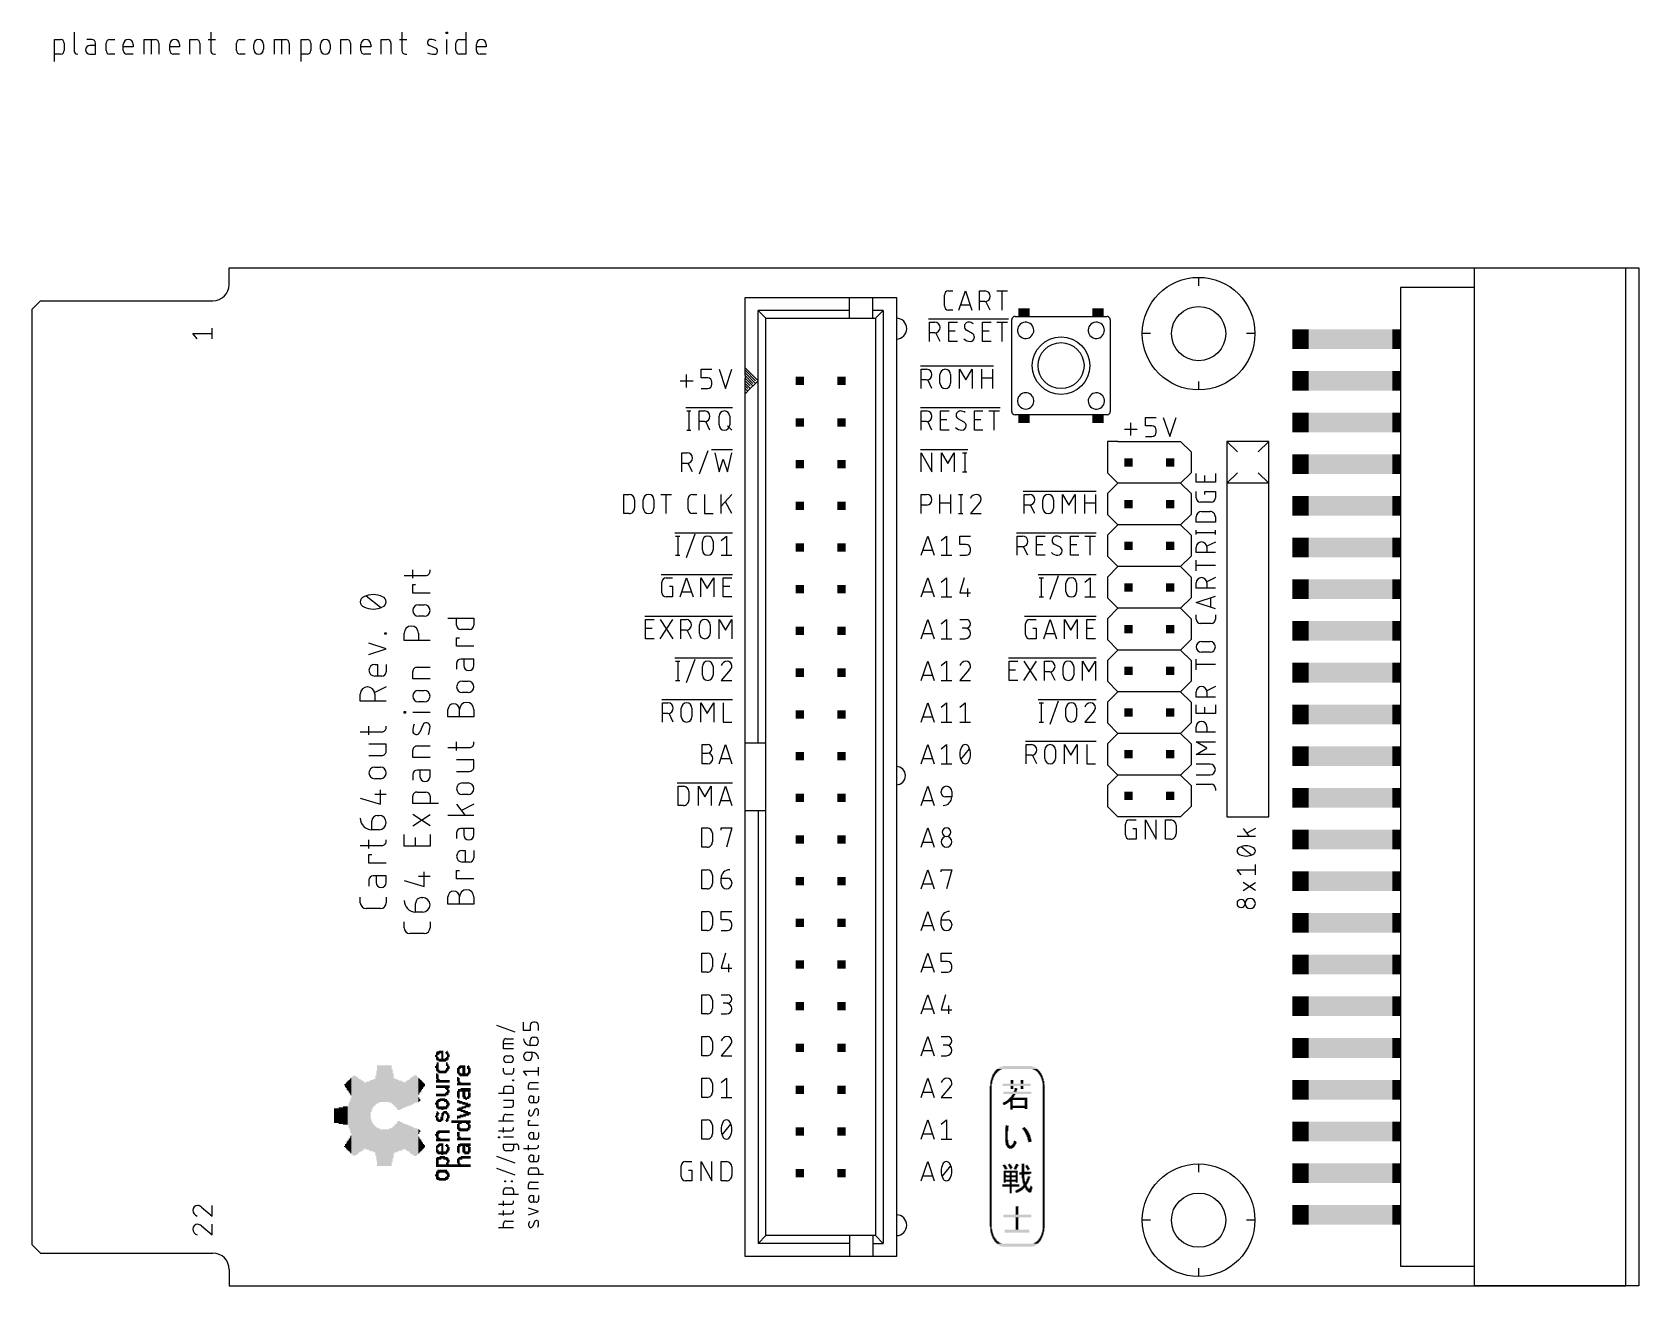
# Model space of a CAD drawing. Extents: x 0 to 97.8, y 0 to 76.4.
import ezdxf

# ---------------------------------------------------------------- set-up
doc = ezdxf.new("R2010")
doc.units = 0
for name, color, linetype in [('20', 30, 'CONTINUOUS'), ('21', 253, 'CONTINUOUS'), ('51', 253, 'CONTINUOUS')]:
    doc.layers.add(name, color=color, linetype=linetype)

# ---------------------------------------------------------------- blocks, each defined once
blk = doc.blocks.new('RECT')
blk.add_solid([(-0.5, -0.5), (0.5, -0.5), (-0.5, 0.5), (0.5, 0.5)])

msp = doc.modelspace()

# ---------------------------------------------------------------- linework, layer by layer
at = {"layer": '20'}
for p, q in [((12, 61), (12, 62)), ((12, 62), (97, 62)), ((97, 0), (97, 62)), ((0, 59.5), (0.5, 60)), ((0.5, 60), (11, 60)), ((0, 2.5), (0, 59.5)), ((0, 2.5), (0.5, 2)), ((0.5, 2), (11, 2)), ((12, 1), (12, 0)), ((12, 0), (83, 0)), ((83, 0), (97, 0))]:
    msp.add_line(p, q, dxfattribs=at)
for centre in [(71, 58), (71, 4)]:
    msp.add_circle(centre, 1.651, dxfattribs=at)
for centre, start, end in [((11, 61), 270, 0), ((11, 1), 0, 90)]:
    msp.add_arc(centre, 1, start, end, dxfattribs=at)
at = {"layer": '21'}
for p, q in [((2.5485, 76.3651), (2.5485, 75.2433)), ((10.8694, 76.3651), (10.8694, 75.2433)), ((22.5046, 76.3651), (22.5046, 75.2433)), ((25.2019, 76.2903), (25.2019, 76.3651)), ((25.2019, 76.3651), (25.2767, 76.3651)), ((25.2767, 76.2903), (25.2019, 76.2903)), ((25.2767, 76.3651), (25.2767, 76.2903)), ((26.3968, 76.3651), (26.3968, 75.0189)), ((1.3589, 74.5702), (1.3589, 75.9164)), ((1.3589, 75.9164), (1.7328, 75.9164)), ((1.9572, 75.692), (1.9572, 75.2433)), ((3.632, 75.9164), (3.3329, 75.9164)), ((3.8564, 75.5424), (3.5199, 75.5424)), ((3.8564, 75.0189), (3.8564, 75.692)), ((4.5006, 75.2433), (4.5006, 75.692)), ((4.725, 75.9164), (5.0241, 75.9164)), ((5.5481, 75.2433), (5.5481, 75.6172)), ((6.1464, 75.4676), (5.5481, 75.4676)), ((6.1464, 75.6172), (6.1464, 75.4676)), ((6.813, 75.0189), (6.813, 75.9164)), ((6.813, 75.9164), (7.4861, 75.9164)), ((7.2617, 75.0189), (7.2617, 75.9164)), ((7.7105, 75.692), (7.7105, 75.0189)), ((8.3771, 75.2433), (8.3771, 75.6172)), ((8.9754, 75.4676), (8.3771, 75.4676)), ((8.9754, 75.6172), (8.9754, 75.4676)), ((9.609, 75.0189), (9.609, 75.9164)), ((9.609, 75.9164), (9.983, 75.9164)), ((10.2074, 75.692), (10.2074, 75.0189)), ((10.7198, 75.9164), (11.1685, 75.9164)), ((12.44, 75.2433), (12.44, 75.692)), ((12.6643, 75.9164), (12.9635, 75.9164)), ((13.4875, 75.3181), (13.4875, 75.6172)), ((14.0858, 75.6172), (14.0858, 75.3181)), ((14.7524, 75.0189), (14.7524, 75.9164)), ((14.7524, 75.9164), (15.4255, 75.9164)), ((15.2011, 75.0189), (15.2011, 75.9164)), ((15.6498, 75.692), (15.6498, 75.0189)), ((16.3706, 74.5702), (16.3706, 75.9164)), ((16.3706, 75.9164), (16.7446, 75.9164)), ((16.969, 75.692), (16.969, 75.2433)), ((17.5484, 75.3181), (17.5484, 75.6172)), ((18.1467, 75.6172), (18.1467, 75.3181)), ((18.7804, 75.0189), (18.7804, 75.9164)), ((18.7804, 75.9164), (19.1543, 75.9164)), ((19.3787, 75.692), (19.3787, 75.0189)), ((20.0123, 75.2433), (20.0123, 75.6172)), ((20.6106, 75.4676), (20.0123, 75.4676)), ((20.6106, 75.6172), (20.6106, 75.4676)), ((21.2443, 75.0189), (21.2443, 75.9164)), ((21.2443, 75.9164), (21.6182, 75.9164)), ((21.8426, 75.692), (21.8426, 75.0189)), ((22.355, 75.9164), (22.8038, 75.9164)), ((24.5594, 75.3928), (24.1854, 75.5424)), ((25.2393, 75.0189), (25.2393, 75.9164)), ((25.7985, 75.2433), (25.7985, 75.692)), ((26.0229, 75.9164), (26.3968, 75.9164)), ((27.0391, 75.2433), (27.0391, 75.6172)), ((27.6374, 75.4676), (27.0391, 75.4676)), ((27.6374, 75.6172), (27.6374, 75.4676)), ((1.7328, 75.0189), (1.3589, 75.0189)), ((3.5199, 75.0189), (3.8564, 75.0189)), ((5.0241, 75.0189), (4.725, 75.0189)), ((6.1464, 75.0189), (5.7725, 75.0189)), ((8.9754, 75.0189), (8.6014, 75.0189)), ((11.0937, 75.0189), (11.1685, 75.0189)), ((12.9635, 75.0189), (12.6643, 75.0189)), ((16.7446, 75.0189), (16.3706, 75.0189)), ((20.6106, 75.0189), (20.2367, 75.0189)), ((22.729, 75.0189), (22.8038, 75.0189)), ((26.3968, 75.0189), (26.0229, 75.0189)), ((27.6374, 75.0189), (27.2635, 75.0189)), ((87.8, 60.8), (87.8, 62)), ((87.8, 62), (97.8, 62)), ((97.8, 62), (97.8, 0)), ((71, 61.429), (71, 60.921)), ((87.8, 60.8), (83.3, 60.8)), ((83.3, 60.8), (83.3, 1.2)), ((87.8, 1.2), (87.8, 60.8)), ((43.3962, 55.9238), (43.3962, 60.21)), ((43.3962, 60.21), (49.7463, 60.21)), ((49.7463, 60.21), (51.175, 60.21)), ((49.7463, 59.4163), (49.7463, 60.21)), ((51.175, 60.21), (52.6038, 60.21)), ((51.175, 59.4163), (51.175, 60.21)), ((52.6038, 60.21), (52.6038, 1.79)), ((55.5251, 59.6917), (55.5251, 60.3408)), ((55.7848, 60.6005), (56.0444, 60.6005)), ((56.416, 59.4321), (56.8055, 60.6005)), ((57.0976, 59.7242), (56.5134, 59.7242)), ((56.8055, 60.6005), (57.195, 59.4321)), ((57.6694, 59.4321), (57.6694, 60.6005)), ((57.6694, 60.6005), (57.994, 60.6005)), ((57.994, 59.9513), (57.6694, 59.9513)), ((58.3185, 59.4321), (58.0589, 59.9513)), ((58.7288, 60.6005), (59.378, 60.6005)), ((59.0534, 59.4321), (59.0534, 60.6005)), ((49.7463, 59.4163), (44.19, 59.4163)), ((44.19, 55.13), (44.19, 59.4163)), ((44.19, 59.4163), (44.6662, 58.94)), ((44.6662, 33.0638), (44.6662, 58.94)), ((44.6662, 58.94), (49.7463, 58.94)), ((49.7463, 58.94), (49.7463, 59.4163)), ((49.7463, 58.94), (51.175, 58.94)), ((51.175, 58.94), (51.175, 59.4163)), ((51.81, 59.4163), (51.175, 59.4163)), ((51.175, 58.94), (51.3338, 58.94)), ((51.81, 59.4163), (51.3338, 58.94)), ((51.3338, 58.94), (51.3338, 3.06)), ((51.81, 59.4163), (51.81, 2.5837)), ((54.5706, 58.8987), (59.4288, 58.8987)), ((54.6214, 57.5271), (54.6214, 58.6955)), ((54.6214, 58.6955), (54.946, 58.6955)), ((56.0444, 59.4321), (55.7848, 59.4321)), ((55.7974, 57.5271), (55.7974, 58.6955)), ((55.7974, 58.6955), (56.3167, 58.6955)), ((57.8548, 57.5271), (57.8548, 58.6955)), ((57.8548, 58.6955), (58.3741, 58.6955)), ((58.7288, 58.6955), (59.378, 58.6955)), ((59.0534, 57.5271), (59.0534, 58.6955)), ((59.6263, 53.65), (59.6263, 58.8)), ((61.1763, 59.05), (64.0763, 59.05)), ((65.6262, 58.8), (65.6262, 53.3)), ((10.0404, 57.6754), (9.7808, 58)), ((9.7808, 58), (10.9492, 58)), ((10.9492, 57.6754), (10.9492, 58.3246)), ((54.946, 58.0463), (54.6214, 58.0463)), ((55.2705, 57.5271), (55.0109, 58.0463)), ((55.7974, 58.1762), (56.1869, 58.1762)), ((57.2288, 58.0139), (56.8718, 58.2086)), ((57.8548, 58.1762), (58.2443, 58.1762)), ((68.079, 58), (67.571, 58)), ((74.429, 58), (73.921, 58)), ((56.3167, 57.5271), (55.7974, 57.5271)), ((58.3741, 57.5271), (57.8548, 57.5271)), ((40.7322, 55.3099), (40.7322, 55.8292)), ((40.7322, 55.8292), (41.3813, 55.8292)), ((41.8103, 55.8292), (42.1997, 54.6608)), ((42.1997, 54.6608), (42.5892, 55.8292)), ((43.3962, 55.765), (43.3962, 55.9238)), ((44.19, 55.13), (43.3962, 55.9238)), ((43.3962, 55.6063), (43.3962, 55.765)), ((44.0312, 55.13), (43.3962, 55.765)), ((54.07, 56.0324), (58.509, 56.0324)), ((54.1208, 54.6608), (54.1208, 55.8292)), ((54.1208, 55.8292), (54.4454, 55.8292)), ((56.4488, 54.6608), (56.4488, 55.8292)), ((56.4488, 55.8292), (56.8383, 55.1801)), ((56.8383, 55.1801), (57.2278, 55.8292)), ((57.2278, 55.8292), (57.2278, 54.6608)), ((57.8091, 54.6608), (57.8091, 55.8292)), ((58.4582, 55.8292), (58.4582, 54.6608)), ((39.4481, 55.1152), (40.227, 55.1152)), ((39.8375, 54.7257), (39.8375, 55.5046)), ((41.1216, 55.3099), (40.7322, 55.3099)), ((41.3813, 54.9204), (41.3813, 55.0503)), ((43.3962, 55.4475), (43.3962, 55.6063)), ((43.3962, 55.6063), (44.0312, 54.9713)), ((43.8724, 54.9713), (43.3962, 55.4475)), ((43.3962, 55.4475), (43.3962, 55.2888)), ((43.3962, 55.13), (43.3962, 55.2888)), ((43.3962, 55.2888), (43.8725, 54.8125)), ((43.3962, 54.9713), (43.3962, 55.13)), ((43.3962, 55.13), (43.7137, 54.8125)), ((43.3962, 54.8125), (43.3962, 54.9713)), ((43.3962, 54.9713), (43.7137, 54.6538)), ((43.3962, 54.6538), (43.3962, 54.8125)), ((43.3962, 54.8125), (43.3963, 54.8125)), ((43.3963, 54.8125), (43.555, 54.6538)), ((44.0312, 54.9713), (43.7137, 54.6538)), ((43.8725, 54.9713), (43.8724, 54.9713)), ((44.1899, 55.13), (44.0312, 54.9713)), ((44.19, 55.13), (44.1899, 55.13)), ((44.19, 33.0638), (44.19, 55.13)), ((54.4454, 55.1801), (54.1208, 55.1801)), ((54.7699, 54.6608), (54.5103, 55.1801)), ((55.2564, 54.9854), (55.2564, 55.5046)), ((55.9055, 55.5046), (55.9055, 54.9854)), ((57.8091, 55.3099), (58.4582, 55.3099)), ((71, 55.079), (71, 54.571)), ((40.7322, 54.6608), (41.1216, 54.6608)), ((43.3962, 54.3363), (43.3962, 54.6538)), ((43.7137, 54.6538), (43.3962, 54.3363)), ((43.3962, 54.6538), (43.555, 54.495)), ((43.3962, 33.0638), (43.3962, 54.3363)), ((39.792, 53.4924), (42.64, 53.4924)), ((39.8428, 53.2892), (40.1024, 53.2892)), ((39.9726, 53.2892), (39.9726, 52.1208)), ((40.6079, 52.1208), (40.6079, 53.2892)), ((40.6079, 53.2892), (40.9325, 53.2892)), ((41.8103, 52.4454), (41.8103, 52.9646)), ((42.4594, 52.9646), (42.4594, 52.4454)), ((54.07, 53.4924), (58.9281, 53.4924)), ((54.1208, 52.1208), (54.1208, 53.2892)), ((54.1208, 53.2892), (54.4454, 53.2892)), ((55.2968, 52.1208), (55.2968, 53.2892)), ((55.2968, 53.2892), (55.8161, 53.2892)), ((57.3542, 52.1208), (57.3542, 53.2892)), ((57.3542, 53.2892), (57.8735, 53.2892)), ((58.2282, 53.2892), (58.8773, 53.2892)), ((58.5528, 52.1208), (58.5528, 53.2892)), ((64.0763, 53.05), (61.2263, 53.05)), ((67.7747, 52.3824), (67.7747, 52.9017)), ((67.7747, 52.9017), (68.4238, 52.9017)), ((68.8528, 52.9017), (69.2422, 51.7333)), ((69.2422, 51.7333), (69.6317, 52.9017)), ((39.8428, 52.1208), (40.1024, 52.1208)), ((40.9325, 52.6401), (40.6079, 52.6401)), ((41.257, 52.1208), (40.9974, 52.6401)), ((42.3296, 52.3804), (42.5892, 52.1208)), ((54.4454, 52.6401), (54.1208, 52.6401)), ((54.7699, 52.1208), (54.5103, 52.6401)), ((55.2968, 52.7699), (55.6863, 52.7699)), ((55.8161, 52.1208), (55.2968, 52.1208)), ((56.7282, 52.6076), (56.3712, 52.8024)), ((57.3542, 52.7699), (57.7437, 52.7699)), ((57.8735, 52.1208), (57.3542, 52.1208)), ((66.4906, 52.1877), (67.2695, 52.1877)), ((66.88, 51.7982), (66.88, 52.5771)), ((68.1641, 52.3824), (67.7747, 52.3824)), ((68.4238, 51.9929), (68.4238, 52.1228)), ((40.6292, 49.451), (41.1485, 50.879)), ((41.346, 50.9524), (42.64, 50.9524)), ((54.07, 50.9524), (56.9501, 50.9524)), ((66.095, 51.43), (65.46, 51.43)), ((65.46, 51.43), (65.46, 49.525)), ((66.095, 51.43), (69.905, 51.43)), ((67.7747, 51.7333), (68.1641, 51.7333)), ((69.905, 51.43), (70.54, 50.795)), ((75.27, 51.43), (72.73, 51.43)), ((72.73, 51.43), (73.365, 50.795)), ((72.73, 51.43), (72.73, 48.89)), ((75.27, 51.43), (74.635, 50.795)), ((75.27, 48.89), (75.27, 51.43)), ((39.5429, 49.5808), (39.5429, 50.7492)), ((39.5429, 50.7492), (39.8675, 50.7492)), ((39.8675, 50.1001), (39.5429, 50.1001)), ((40.192, 49.5808), (39.9324, 50.1001)), ((41.5506, 50.7492), (41.8103, 49.5808)), ((41.8103, 49.5808), (42.0699, 50.3597)), ((42.0699, 50.3597), (42.3296, 49.5808)), ((42.3296, 49.5808), (42.5892, 50.7492)), ((54.1208, 49.5808), (54.1208, 50.7492)), ((54.1208, 50.7492), (54.7699, 49.5808)), ((54.7699, 49.5808), (54.7699, 50.7492)), ((55.3513, 49.5808), (55.3513, 50.7492)), ((55.3513, 50.7492), (55.7408, 50.1001)), ((55.7408, 50.1001), (56.1302, 50.7492)), ((56.1302, 50.7492), (56.1302, 49.5808)), ((56.6396, 50.7492), (56.8993, 50.7492)), ((56.7695, 50.7492), (56.7695, 49.5808)), ((70.54, 50.795), (70.54, 49.525)), ((56.6396, 49.5808), (56.8993, 49.5808)), ((65.46, 49.525), (66.095, 48.89)), ((70.54, 49.525), (69.905, 48.89)), ((70.8533, 48.9599), (70.8533, 49.4792)), ((72.0217, 48.9599), (70.8533, 48.9599)), ((71.3726, 48.9599), (71.3726, 49.3494)), ((72.0217, 49.4792), (72.0217, 48.9599)), ((72.73, 48.89), (73.365, 49.525)), ((75.27, 48.89), (74.635, 49.525)), ((36.0177, 47.0408), (36.0177, 48.2092)), ((36.0177, 48.2092), (36.3422, 48.2092)), ((38.2656, 48.2092), (38.9147, 48.2092)), ((38.5901, 47.0408), (38.5901, 48.2092)), ((39.9386, 47.3004), (39.9386, 47.9496)), ((40.1983, 48.2092), (40.4579, 48.2092)), ((40.9348, 48.2092), (40.9348, 47.0408)), ((41.9401, 47.0408), (41.9401, 48.2092)), ((42.5892, 48.2092), (41.9401, 47.4952)), ((54.1208, 47.0408), (54.1208, 48.2092)), ((54.1208, 48.2092), (54.4454, 48.2092)), ((55.2469, 47.0408), (55.2469, 48.2092)), ((55.896, 48.2092), (55.896, 47.0408)), ((56.3941, 48.2092), (56.6537, 48.2092)), ((56.5239, 48.2092), (56.5239, 47.0408)), ((60.331, 48.4124), (64.77, 48.4124)), ((60.3818, 47.0408), (60.3818, 48.2092)), ((60.3818, 48.2092), (60.7063, 48.2092)), ((62.7098, 47.0408), (62.7098, 48.2092)), ((62.7098, 48.2092), (63.0992, 47.5601)), ((63.0992, 47.5601), (63.4887, 48.2092)), ((63.4887, 48.2092), (63.4887, 47.0408)), ((64.0701, 47.0408), (64.0701, 48.2092)), ((64.7192, 48.2092), (64.7192, 47.0408)), ((66.095, 48.89), (65.46, 48.255)), ((65.46, 48.255), (65.46, 46.985)), ((69.905, 48.89), (66.095, 48.89)), ((69.905, 48.89), (70.54, 48.255)), ((70.54, 48.255), (70.54, 46.985)), ((70.8533, 47.9981), (70.8533, 48.3876)), ((71.3726, 48.1928), (71.3726, 48.3876)), ((71.3726, 48.3876), (72.0217, 48.3876)), ((72.0217, 48.3876), (72.0217, 47.9981)), ((72.73, 48.89), (72.73, 28.57)), ((75.27, 48.89), (72.73, 48.89)), ((75.27, 28.57), (75.27, 48.89)), ((36.3422, 47.0408), (36.0177, 47.0408)), ((36.6668, 47.8846), (36.6668, 47.3654)), ((37.1988, 47.3654), (37.1988, 47.8846)), ((37.8479, 47.8846), (37.8479, 47.3654)), ((40.4579, 47.0408), (40.1983, 47.0408)), ((40.9348, 47.0408), (41.4541, 47.0408)), ((42.5892, 47.0408), (42.1997, 47.7548)), ((54.4454, 47.5601), (54.1208, 47.5601)), ((55.2469, 47.6899), (55.896, 47.6899)), ((56.3941, 47.0408), (56.6537, 47.0408)), ((57.6655, 47.6899), (57.1138, 47.0408)), ((57.1138, 47.0408), (57.7629, 47.0408)), ((60.7063, 47.5601), (60.3818, 47.5601)), ((61.0309, 47.0408), (60.7712, 47.5601)), ((61.5174, 47.3654), (61.5174, 47.8846)), ((62.1665, 47.8846), (62.1665, 47.3654)), ((64.0701, 47.6899), (64.7192, 47.6899)), ((65.46, 46.985), (66.095, 46.35)), ((70.54, 46.985), (69.905, 46.35)), ((71.7621, 47.7385), (71.1129, 47.7385)), ((71.1779, 47.1684), (71.6971, 47.1684)), ((66.095, 46.35), (65.46, 45.715)), ((69.905, 46.35), (66.095, 46.35)), ((69.905, 46.35), (70.54, 45.715)), ((70.8533, 46.5193), (70.8533, 46.8438)), ((72.0217, 46.5193), (70.8533, 46.5193)), ((70.8533, 45.7615), (70.8533, 46.0211)), ((72.0217, 46.8438), (72.0217, 46.5193)), ((72.0217, 45.7615), (72.0217, 46.0211)), ((39.1122, 45.8724), (42.64, 45.8724)), ((39.163, 45.6692), (39.4227, 45.6692)), ((39.2929, 45.6692), (39.2929, 44.5008)), ((39.8333, 44.371), (40.3526, 45.799)), ((40.7971, 44.8254), (40.7971, 45.3446)), ((41.4462, 45.3446), (41.4462, 44.8254)), ((41.9401, 45.4096), (42.2646, 45.6692)), ((42.2646, 45.6692), (42.2646, 44.5008)), ((54.1208, 44.5008), (54.5103, 45.6692)), ((54.5103, 45.6692), (54.8997, 44.5008)), ((55.3287, 45.4096), (55.6533, 45.6692)), ((55.6533, 45.6692), (55.6533, 44.5008)), ((56.4717, 45.1499), (56.4717, 45.6692)), ((56.4717, 45.6692), (57.1208, 45.6692)), ((56.8612, 45.1499), (56.4717, 45.1499)), ((59.9119, 45.8724), (64.77, 45.8724)), ((59.9627, 44.5008), (59.9627, 45.6692)), ((59.9627, 45.6692), (60.2872, 45.6692)), ((60.2872, 45.0201), (59.9627, 45.0201)), ((60.6118, 44.5008), (60.3521, 45.0201)), ((61.1387, 44.5008), (61.1387, 45.6692)), ((61.1387, 45.6692), (61.6579, 45.6692)), ((61.1387, 45.1499), (61.5281, 45.1499)), ((62.5701, 44.9876), (62.2131, 45.1824)), ((63.196, 44.5008), (63.196, 45.6692)), ((63.196, 45.6692), (63.7153, 45.6692)), ((63.196, 45.1499), (63.5855, 45.1499)), ((64.0701, 45.6692), (64.7192, 45.6692)), ((64.3946, 44.5008), (64.3946, 45.6692)), ((65.46, 45.715), (65.46, 44.445)), ((70.54, 45.715), (70.54, 44.445)), ((70.8533, 45.8913), (72.0217, 45.8913)), ((72.0217, 45.3088), (71.5024, 45.0492)), ((39.163, 44.5008), (39.4227, 44.5008)), ((41.9401, 44.5008), (42.5892, 44.5008)), ((54.8024, 44.7929), (54.2182, 44.7929)), ((55.3287, 44.5008), (55.9778, 44.5008)), ((56.4717, 44.5008), (56.8612, 44.5008)), ((57.1208, 44.7604), (57.1208, 44.8903)), ((61.6579, 44.5008), (61.1387, 44.5008)), ((63.7153, 44.5008), (63.196, 44.5008)), ((65.46, 44.445), (66.095, 43.81)), ((70.54, 44.445), (69.905, 43.81)), ((70.8533, 44.6597), (70.8533, 44.9843)), ((72.0217, 44.6597), (70.8533, 44.6597)), ((70.8533, 43.5475), (70.8533, 44.1966)), ((71.5024, 44.9843), (71.5024, 44.6597)), ((22.6441, 43.2726), (23.9564, 43.2726)), ((23.169, 43.0976), (23.169, 43.6225)), ((24.2189, 43.535), (24.2189, 43.6225)), ((38.2831, 43.3324), (42.64, 43.3324)), ((38.5935, 43.1292), (38.983, 43.1292)), ((39.45, 41.9608), (39.8395, 43.1292)), ((39.8395, 43.1292), (40.229, 41.9608)), ((40.7073, 41.9608), (40.7073, 43.1292)), ((40.7073, 43.1292), (41.0968, 42.4801)), ((41.0968, 42.4801), (41.4863, 43.1292)), ((41.4863, 43.1292), (41.4863, 41.9608)), ((42.0699, 41.9608), (42.0699, 43.1292)), ((42.0699, 43.1292), (42.5892, 43.1292)), ((54.1208, 41.9608), (54.5103, 43.1292)), ((54.5103, 43.1292), (54.8997, 41.9608)), ((55.3287, 42.8696), (55.6533, 43.1292)), ((55.6533, 43.1292), (55.6533, 41.9608)), ((56.7314, 43.1292), (56.4717, 42.2204)), ((61.2422, 43.3324), (64.77, 43.3324)), ((61.293, 43.1292), (61.5527, 43.1292)), ((61.4229, 43.1292), (61.4229, 41.9608)), ((61.9633, 41.831), (62.4826, 43.259)), ((64.0701, 42.8696), (64.3946, 43.1292)), ((64.3946, 43.1292), (64.3946, 41.9608)), ((66.095, 43.81), (65.46, 43.175)), ((65.46, 43.175), (65.46, 41.905)), ((69.905, 43.81), (66.095, 43.81)), ((69.905, 43.81), (70.54, 43.175)), ((70.54, 43.175), (70.54, 41.905)), ((72.0217, 43.872), (70.8533, 43.872)), ((72.0217, 43.1371), (71.5024, 42.8775)), ((23.169, 42.2006), (23.169, 42.7256)), ((23.169, 42.7256), (23.344, 42.7256)), ((24.2189, 42.2006), (23.169, 42.2006)), ((38.3339, 42.2204), (38.3339, 42.8696)), ((38.7882, 42.6099), (38.983, 42.6099)), ((38.983, 42.6099), (38.983, 41.9608)), ((40.1316, 42.2529), (39.5474, 42.2529)), ((42.0699, 42.6099), (42.4594, 42.6099)), ((54.8024, 42.2529), (54.2182, 42.2529)), ((56.4717, 42.2204), (57.1208, 42.2204)), ((56.9261, 42.4801), (56.9261, 41.9608)), ((62.9271, 42.2854), (62.9271, 42.8046)), ((63.5762, 42.8046), (63.5762, 42.2854)), ((70.8533, 42.488), (70.8533, 42.8126)), ((72.0217, 42.488), (70.8533, 42.488)), ((71.5024, 42.8126), (71.5024, 42.488)), ((21.2019, 41.3144), (20.3271, 42.0143)), ((23.519, 41.4835), (23.8689, 41.4835)), ((38.983, 41.9608), (38.5935, 41.9608)), ((42.5892, 41.9608), (42.0699, 41.9608)), ((55.3287, 41.9608), (55.9778, 41.9608)), ((61.293, 41.9608), (61.5527, 41.9608)), ((64.0701, 41.9608), (64.7192, 41.9608)), ((65.46, 41.905), (66.095, 41.27)), ((66.095, 41.27), (65.46, 40.635)), ((69.905, 41.27), (66.095, 41.27)), ((70.54, 41.905), (69.905, 41.27)), ((69.905, 41.27), (70.54, 40.635)), ((70.8533, 41.6241), (72.0217, 42.0136)), ((72.0217, 41.2347), (70.8533, 41.6241)), ((71.7296, 41.9162), (71.7296, 41.332)), ((23.8689, 40.7836), (23.519, 40.7836)), ((25.3111, 40.6795), (26.8859, 40.6795)), ((25.836, 40.242), (25.836, 40.6795)), ((26.8859, 40.6795), (26.8859, 40.242)), ((37.2927, 40.7924), (42.64, 40.7924)), ((37.3435, 39.4208), (37.3435, 40.5892)), ((37.3435, 40.5892), (37.8628, 40.5892)), ((38.2289, 39.4208), (39.0078, 40.5892)), ((38.2289, 40.5892), (39.0078, 39.4208)), ((39.4822, 39.4208), (39.4822, 40.5892)), ((39.4822, 40.5892), (39.8068, 40.5892)), ((40.6179, 39.7454), (40.6179, 40.2646)), ((41.267, 40.2646), (41.267, 39.7454)), ((41.8103, 39.4208), (41.8103, 40.5892)), ((41.8103, 40.5892), (42.1997, 39.9401)), ((42.1997, 39.9401), (42.5892, 40.5892)), ((42.5892, 40.5892), (42.5892, 39.4208)), ((54.1208, 39.4208), (54.5103, 40.5892)), ((54.5103, 40.5892), (54.8997, 39.4208)), ((55.3287, 40.3296), (55.6533, 40.5892)), ((55.6533, 40.5892), (55.6533, 39.4208)), ((56.4717, 40.5892), (56.8612, 40.5892)), ((60.4131, 40.7924), (64.77, 40.7924)), ((60.4639, 39.6804), (60.4639, 40.3296)), ((60.7235, 40.5892), (61.113, 40.5892)), ((61.58, 39.4208), (61.9695, 40.5892)), ((61.9695, 40.5892), (62.359, 39.4208)), ((62.8373, 39.4208), (62.8373, 40.5892)), ((62.8373, 40.5892), (63.2268, 39.9401)), ((63.2268, 39.9401), (63.6163, 40.5892)), ((63.6163, 40.5892), (63.6163, 39.4208)), ((64.1999, 39.4208), (64.1999, 40.5892)), ((64.1999, 40.5892), (64.7192, 40.5892)), ((65.46, 40.635), (65.46, 39.365)), ((70.54, 40.635), (70.54, 39.365)), ((70.8533, 40.6034), (70.8533, 40.863)), ((71.7621, 40.3438), (71.1129, 40.3438)), ((72.0217, 40.863), (72.0217, 40.6034)), ((21.5519, 38.7986), (20.502, 39.1486)), ((21.4644, 39.6927), (21.4644, 39.7802)), ((21.4644, 39.7802), (21.5519, 39.7802)), ((21.5519, 39.6927), (21.4644, 39.6927)), ((21.5519, 39.7802), (21.5519, 39.6927)), ((22.6441, 39.3147), (22.6441, 39.7521)), ((24.2189, 39.3147), (22.6441, 39.3147)), ((23.519, 39.7521), (23.519, 39.3147)), ((25.836, 38.9565), (25.836, 39.4814)), ((25.836, 39.4814), (26.011, 39.4814)), ((26.6234, 39.9795), (26.0985, 39.9795)), ((37.3435, 40.0699), (37.733, 40.0699)), ((37.8628, 39.4208), (37.3435, 39.4208)), ((39.8068, 39.9401), (39.4822, 39.9401)), ((40.1314, 39.4208), (39.8717, 39.9401)), ((54.8024, 39.7129), (54.2182, 39.7129)), ((55.3287, 39.4208), (55.9778, 39.4208)), ((56.4717, 39.4208), (56.7963, 39.4208)), ((56.8612, 40.0699), (56.6015, 40.0699)), ((61.113, 39.4208), (60.7235, 39.4208)), ((60.9182, 40.0699), (61.113, 40.0699)), ((61.113, 40.0699), (61.113, 39.4208)), ((62.2616, 39.7129), (61.6774, 39.7129)), ((64.1999, 40.0699), (64.5894, 40.0699)), ((64.7192, 39.4208), (64.1999, 39.4208)), ((65.46, 39.365), (66.095, 38.73)), ((70.54, 39.365), (69.905, 38.73)), ((71.1779, 39.2436), (71.6971, 39.2436)), ((20.502, 38.4487), (21.5519, 38.7986)), ((26.8859, 38.9565), (25.836, 38.9565)), ((26.8859, 38.1785), (26.0985, 38.1785)), ((26.2735, 38.1785), (26.2735, 37.7848)), ((26.8859, 37.7848), (26.8859, 38.1785)), ((39.1122, 38.2524), (42.64, 38.2524)), ((39.8333, 36.751), (40.3526, 38.179)), ((59.4227, 38.2524), (64.77, 38.2524)), ((66.095, 38.73), (65.46, 38.095)), ((69.905, 38.73), (66.095, 38.73)), ((69.905, 38.73), (70.54, 38.095)), ((70.8533, 37.5277), (70.8533, 38.1768)), ((71.6971, 38.5945), (71.1779, 38.5945)), ((20.852, 37.846), (21.027, 37.846)), ((21.027, 37.846), (21.027, 37.1461)), ((21.5519, 37.846), (21.5519, 37.4085)), ((23.169, 36.98), (23.169, 37.4175)), ((23.4315, 37.6799), (24.2189, 37.6799)), ((25.836, 37.916), (25.836, 37.566)), ((39.163, 38.0492), (39.4227, 38.0492)), ((39.2929, 38.0492), (39.2929, 36.8808)), ((40.7971, 37.2054), (40.7971, 37.7246)), ((41.4462, 37.7246), (41.4462, 37.2054)), ((42.4918, 37.5299), (41.9401, 36.8808)), ((54.1208, 36.8808), (54.5103, 38.0492)), ((54.8024, 37.1729), (54.2182, 37.1729)), ((54.5103, 38.0492), (54.8997, 36.8808)), ((55.3287, 37.7896), (55.6533, 38.0492)), ((55.6533, 38.0492), (55.6533, 36.8808)), ((57.0235, 37.5299), (56.4717, 36.8808)), ((59.4735, 36.8808), (59.4735, 38.0492)), ((59.4735, 38.0492), (59.9928, 38.0492)), ((59.4735, 37.5299), (59.863, 37.5299)), ((60.3589, 36.8808), (61.1378, 38.0492)), ((60.3589, 38.0492), (61.1378, 36.8808)), ((61.6122, 36.8808), (61.6122, 38.0492)), ((61.6122, 38.0492), (61.9368, 38.0492)), ((61.9368, 37.4001), (61.6122, 37.4001)), ((62.2614, 36.8808), (62.0017, 37.4001)), ((62.7479, 37.2054), (62.7479, 37.7246)), ((63.397, 37.7246), (63.397, 37.2054)), ((63.9403, 36.8808), (63.9403, 38.0492)), ((63.9403, 38.0492), (64.3297, 37.4001)), ((64.3297, 37.4001), (64.7192, 38.0492)), ((64.7192, 38.0492), (64.7192, 36.8808)), ((65.46, 38.095), (65.46, 36.825)), ((70.54, 38.095), (70.54, 36.825)), ((72.0217, 37.8522), (70.8533, 37.8522)), ((21.2894, 37.1461), (20.852, 37.1461)), ((21.5519, 36.4856), (20.852, 36.1356)), ((24.2189, 36.98), (23.169, 36.98)), ((23.519, 36.2731), (23.8689, 36.2731)), ((26.186, 36.8326), (26.5359, 36.8326)), ((39.163, 36.8808), (39.4227, 36.8808)), ((41.9401, 36.8808), (42.5892, 36.8808)), ((55.3287, 36.8808), (55.9778, 36.8808)), ((56.4717, 36.8808), (57.1208, 36.8808)), ((59.9928, 36.8808), (59.4735, 36.8808)), ((65.46, 36.825), (66.095, 36.19)), ((66.095, 36.19), (65.46, 35.555)), ((69.905, 36.19), (66.095, 36.19)), ((70.54, 36.825), (69.905, 36.19)), ((69.905, 36.19), (70.54, 35.555)), ((72.0217, 36.5078), (71.5024, 36.2481)), ((19.9771, 35.6107), (19.9771, 36.0481)), ((21.5519, 35.6107), (19.9771, 35.6107)), ((20.852, 36.0481), (20.852, 35.6107)), ((23.8689, 35.5732), (23.519, 35.5732)), ((26.5359, 36.1327), (26.186, 36.1327)), ((38.3285, 35.7124), (42.64, 35.7124)), ((38.3793, 34.3408), (38.3793, 35.5092)), ((38.3793, 35.5092), (38.7039, 35.5092)), ((40.7073, 34.3408), (40.7073, 35.5092)), ((40.7073, 35.5092), (41.0968, 34.8601)), ((41.0968, 34.8601), (41.4863, 35.5092)), ((41.4863, 35.5092), (41.4863, 34.3408)), ((42.0699, 35.5092), (42.0699, 34.3408)), ((54.1208, 34.3408), (54.5103, 35.5092)), ((54.5103, 35.5092), (54.8997, 34.3408)), ((55.3287, 35.2496), (55.6533, 35.5092)), ((55.6533, 35.5092), (55.6533, 34.3408)), ((56.4717, 35.2496), (56.7963, 35.5092)), ((56.7963, 35.5092), (56.7963, 34.3408)), ((61.2422, 35.7124), (64.77, 35.7124)), ((61.293, 35.5092), (61.5527, 35.5092)), ((61.4229, 35.5092), (61.4229, 34.3408)), ((61.9633, 34.211), (62.4826, 35.639)), ((65.46, 35.555), (65.46, 34.285)), ((70.54, 35.555), (70.54, 34.285)), ((70.8533, 35.8586), (70.8533, 36.1832)), ((72.0217, 35.8586), (70.8533, 35.8586)), ((70.8533, 34.8629), (70.8533, 35.3822)), ((71.3726, 34.8629), (71.3726, 35.2524)), ((71.5024, 36.1832), (71.5024, 35.8586)), ((72.0217, 35.3822), (72.0217, 34.8629)), ((22.6441, 34.8894), (22.6441, 34.9769)), ((22.6441, 34.9769), (22.7316, 34.9769)), ((22.7316, 34.8894), (22.6441, 34.8894)), ((22.7316, 34.9769), (22.7316, 34.8894)), ((24.2189, 34.9332), (23.169, 34.9332)), ((25.3111, 34.6637), (25.3111, 35.1012)), ((26.8859, 34.6637), (25.3111, 34.6637)), ((26.011, 34.6637), (26.011, 35.1012)), ((26.8859, 35.1012), (26.8859, 34.6637)), ((38.7039, 34.8601), (38.3793, 34.8601)), ((39.0284, 34.3408), (38.7688, 34.8601)), ((39.515, 34.6654), (39.515, 35.1846)), ((40.1641, 35.1846), (40.1641, 34.6654)), ((42.0699, 34.3408), (42.5892, 34.3408)), ((54.8024, 34.6329), (54.2182, 34.6329)), ((55.3287, 34.3408), (55.9778, 34.3408)), ((56.4717, 34.3408), (57.1208, 34.3408)), ((61.293, 34.3408), (61.5527, 34.3408)), ((62.9271, 34.6654), (62.9271, 35.1846)), ((63.5762, 35.1846), (63.5762, 34.6654)), ((64.6218, 34.9899), (64.0701, 34.3408)), ((64.0701, 34.3408), (64.7192, 34.3408)), ((66.095, 33.65), (65.46, 34.285)), ((70.54, 34.285), (69.905, 33.65)), ((72.0217, 34.8629), (70.8533, 34.8629)), ((19.9771, 33.7473), (21.2894, 33.7473)), ((20.502, 33.5723), (20.502, 34.0972)), ((21.5519, 34.0097), (21.5519, 34.0972)), ((23.7815, 34.1619), (23.6065, 33.7245)), ((66.095, 33.65), (65.46, 33.015)), ((69.905, 33.65), (66.095, 33.65)), ((69.905, 33.65), (70.54, 33.015)), ((70.8533, 33.7346), (70.8533, 34.0592)), ((72.0217, 33.7346), (70.8533, 33.7346)), ((71.5024, 34.0592), (71.5024, 33.7346)), ((21.5519, 33.0003), (20.502, 33.0003)), ((20.502, 32.3004), (21.2894, 32.3004)), ((21.5519, 32.5629), (21.5519, 33.0003)), ((23.169, 32.1864), (23.169, 32.6239)), ((23.4315, 32.8864), (24.2189, 32.8864)), ((25.3111, 32.786), (26.6234, 32.786)), ((25.836, 32.611), (25.836, 33.1359)), ((26.8859, 33.0484), (26.8859, 33.1359)), ((40.7872, 31.8008), (40.7872, 32.9692)), ((40.7872, 32.9692), (41.1118, 32.9692)), ((40.7872, 32.4499), (41.1118, 32.4499)), ((41.8103, 31.8008), (42.1997, 32.9692)), ((42.1997, 32.9692), (42.5892, 31.8008)), ((43.3962, 28.9362), (43.3962, 33.0638)), ((44.19, 33.0638), (43.3962, 33.0638)), ((44.6662, 33.0638), (44.19, 33.0638)), ((44.6662, 28.9362), (44.6662, 33.0638)), ((54.1208, 31.8008), (54.5103, 32.9692)), ((54.5103, 32.9692), (54.8997, 31.8008)), ((55.3287, 32.7096), (55.6533, 32.9692)), ((55.6533, 32.9692), (55.6533, 31.8008)), ((56.5366, 32.0604), (57.0559, 32.7096)), ((60.4585, 33.1724), (64.77, 33.1724)), ((60.5093, 31.8008), (60.5093, 32.9692)), ((60.5093, 32.9692), (60.8339, 32.9692)), ((60.8339, 32.3201), (60.5093, 32.3201)), ((61.1584, 31.8008), (60.8988, 32.3201)), ((61.645, 32.1254), (61.645, 32.6446)), ((62.2941, 32.6446), (62.2941, 32.1254)), ((62.8373, 31.8008), (62.8373, 32.9692)), ((62.8373, 32.9692), (63.2268, 32.3201)), ((63.2268, 32.3201), (63.6163, 32.9692)), ((63.6163, 32.9692), (63.6163, 31.8008)), ((64.1999, 32.9692), (64.1999, 31.8008)), ((65.46, 33.015), (65.46, 31.745)), ((70.54, 33.015), (70.54, 31.745)), ((71.5024, 32.7468), (70.8533, 33.1363)), ((70.8533, 33.1363), (72.0217, 33.1363)), ((70.8533, 32.3574), (71.5024, 32.7468)), ((72.0217, 32.3574), (70.8533, 32.3574)), ((20.852, 31.5935), (21.2019, 31.5935)), ((24.2189, 32.1864), (23.169, 32.1864)), ((24.2189, 31.4186), (23.4315, 31.4186)), ((23.6065, 31.4186), (23.6065, 31.0249)), ((24.2189, 31.0249), (24.2189, 31.4186)), ((26.8859, 32.039), (25.836, 32.039)), ((25.836, 31.3391), (26.6234, 31.3391)), ((26.8859, 31.6015), (26.8859, 32.039)), ((41.1118, 31.8008), (40.7872, 31.8008)), ((42.4918, 32.0929), (41.9076, 32.0929)), ((54.8024, 32.0929), (54.2182, 32.0929)), ((55.3287, 31.8008), (55.9778, 31.8008)), ((64.1999, 31.8008), (64.7192, 31.8008)), ((66.095, 31.11), (65.46, 31.745)), ((70.54, 31.745), (69.905, 31.11)), ((71.6971, 31.776), (70.8533, 31.776)), ((21.2019, 30.8936), (20.852, 30.8936)), ((23.169, 31.1562), (23.169, 30.8062)), ((26.186, 30.6322), (26.5359, 30.6322)), ((39.2717, 30.6324), (42.64, 30.6324)), ((39.3225, 29.2608), (39.3225, 30.4292)), ((39.3225, 30.4292), (39.647, 30.4292)), ((40.553, 29.2608), (40.553, 30.4292)), ((40.553, 30.4292), (40.9424, 29.7801)), ((40.9424, 29.7801), (41.3319, 30.4292)), ((41.3319, 30.4292), (41.3319, 29.2608)), ((41.8103, 29.2608), (42.1997, 30.4292)), ((42.1997, 30.4292), (42.5892, 29.2608)), ((54.1208, 29.2608), (54.5103, 30.4292)), ((54.5103, 30.4292), (54.8997, 29.2608)), ((66.095, 31.11), (65.46, 30.475)), ((65.46, 30.475), (65.46, 29.205)), ((69.905, 31.11), (66.095, 31.11)), ((69.905, 31.11), (70.54, 30.475)), ((70.54, 30.475), (70.54, 29.205)), ((70.8533, 31.1269), (71.6971, 31.1269)), ((70.8533, 30.5614), (71.7621, 30.5614)), ((19.9771, 29.6971), (21.2019, 29.3472)), ((20.852, 29.9596), (21.5519, 29.9596)), ((21.2019, 29.3472), (21.2019, 30.2221)), ((23.169, 29.3816), (23.169, 29.8191)), ((24.7438, 29.3816), (23.169, 29.3816)), ((23.4315, 30.0816), (23.9564, 30.0816)), ((24.2189, 29.8191), (24.2189, 29.3816)), ((25.836, 29.3499), (26.361, 28.65)), ((26.8859, 29.3499), (26.1422, 28.9562)), ((26.5359, 29.9323), (26.186, 29.9323)), ((39.9716, 30.1046), (39.9716, 29.5854)), ((42.4918, 29.5529), (41.9076, 29.5529)), ((54.8024, 29.5529), (54.2182, 29.5529)), ((55.3287, 30.0397), (55.3287, 30.1046)), ((55.9778, 29.7801), (55.5884, 29.7801)), ((55.9778, 30.1046), (55.9778, 29.7801)), ((72.0217, 30.3018), (72.0217, 30.172)), ((21.027, 28.6589), (21.1145, 28.6589)), ((24.2189, 28.0181), (23.169, 28.718)), ((23.169, 28.0181), (24.2189, 28.718)), ((26.8859, 28.65), (25.3111, 28.65)), ((39.647, 29.2608), (39.3225, 29.2608)), ((43.3962, 1.79), (43.3962, 28.9362)), ((44.19, 28.9362), (43.3962, 28.9362)), ((44.6662, 28.9362), (44.19, 28.9362)), ((44.19, 28.9362), (44.19, 2.5837)), ((44.6662, 3.06), (44.6662, 28.9362)), ((66.095, 28.57), (65.46, 29.205)), ((69.905, 28.57), (66.095, 28.57)), ((66.8038, 28.378), (67.1933, 28.378)), ((67.7634, 27.2096), (67.7634, 28.378)), ((67.7634, 28.378), (68.4125, 27.2096)), ((68.4125, 27.2096), (68.4125, 28.378)), ((68.9826, 27.2096), (68.9826, 28.378)), ((68.9826, 28.378), (69.3071, 28.378)), ((70.54, 29.205), (69.905, 28.57)), ((72.73, 28.57), (75.27, 28.57)), ((20.677, 27.784), (20.677, 28.309)), ((21.1145, 27.784), (20.677, 27.784)), ((22.6441, 26.7879), (22.6441, 27.4878)), ((24.2189, 27.4878), (24.2189, 26.7879)), ((25.836, 27.5994), (25.836, 27.2494)), ((26.8859, 27.8619), (26.0985, 27.8619)), ((26.2735, 27.8619), (26.2735, 27.4682)), ((26.8859, 27.4682), (26.8859, 27.8619)), ((40.759, 26.7208), (40.759, 27.8892)), ((40.759, 27.8892), (41.0835, 27.8892)), ((41.4081, 27.5646), (41.4081, 27.0454)), ((41.9401, 27.7594), (41.9401, 27.8892)), ((41.9401, 27.8892), (42.5892, 27.8892)), ((42.5892, 27.8892), (42.2646, 26.7208)), ((54.1208, 26.7208), (54.5103, 27.8892)), ((54.5103, 27.8892), (54.8997, 26.7208)), ((66.5442, 27.4692), (66.5442, 28.1183)), ((66.9986, 27.8587), (67.1933, 27.8587)), ((67.1933, 27.8587), (67.1933, 27.2096)), ((69.6317, 28.0534), (69.6317, 27.5341)), ((73.7119, 27.8638), (74.0844, 27.3671)), ((74.4569, 27.8638), (73.9292, 27.5844)), ((19.9771, 26.8174), (21.2894, 26.8174)), ((20.502, 26.6424), (20.502, 27.1674)), ((21.5519, 27.0799), (21.5519, 27.1674)), ((24.2189, 26.7879), (22.6441, 26.7879)), ((23.344, 26.7879), (23.344, 27.3129)), ((26.186, 26.516), (26.361, 26.516)), ((26.361, 26.516), (26.361, 25.8161)), ((26.8859, 26.516), (26.8859, 26.0785)), ((41.0835, 26.7208), (40.759, 26.7208)), ((54.8024, 27.0129), (54.2182, 27.0129)), ((67.1933, 27.2096), (66.8038, 27.2096)), ((69.3071, 27.2096), (68.9826, 27.2096)), ((74.4569, 27.3671), (73.3393, 27.3671)), ((74.2086, 26.2453), (73.5877, 26.742)), ((20.502, 25.7455), (20.502, 26.2704)), ((20.502, 26.2704), (20.677, 26.2704)), ((21.5519, 25.7455), (20.502, 25.7455)), ((26.6234, 25.8161), (26.186, 25.8161)), ((74.4569, 25.0402), (74.4569, 25.6611)), ((20.502, 24.705), (20.502, 24.355)), ((21.5519, 24.9674), (20.7645, 24.9674)), ((20.9395, 24.9674), (20.9395, 24.5737)), ((21.5519, 24.5737), (21.5519, 24.9674)), ((22.6441, 24.6854), (23.8689, 24.3355)), ((23.519, 24.9479), (24.2189, 24.9479)), ((23.8689, 24.3355), (23.8689, 25.2103)), ((25.836, 24.7842), (25.836, 25.3091)), ((25.836, 25.3091), (26.011, 25.3091)), ((26.8859, 24.7842), (25.836, 24.7842)), ((40.759, 24.1808), (40.759, 25.3492)), ((40.759, 25.3492), (41.0835, 25.3492)), ((41.4081, 25.0246), (41.4081, 24.5054)), ((41.9401, 24.8299), (42.3296, 24.8299)), ((41.9401, 24.5054), (41.9401, 24.8299)), ((42.5892, 24.5703), (42.5892, 24.5054)), ((54.1208, 24.1808), (54.5103, 25.3492)), ((54.8024, 24.4729), (54.2182, 24.4729)), ((54.5103, 25.3492), (54.8997, 24.1808)), ((55.3287, 25.2194), (55.3287, 25.3492)), ((55.3287, 25.3492), (55.9778, 25.3492)), ((55.9778, 25.3492), (55.6533, 24.1808)), ((73.5877, 25.0402), (73.3393, 25.3506)), ((73.3393, 25.3506), (74.4569, 25.3506)), ((74.4569, 24.0736), (73.7119, 24.5703)), ((73.7119, 24.0736), (74.4569, 24.5703)), ((19.9771, 23.3357), (19.9771, 23.6856)), ((21.5519, 23.6856), (21.5519, 23.3357)), ((23.694, 23.6472), (23.7815, 23.6472)), ((25.3111, 23.2529), (25.3111, 23.6904)), ((26.011, 23.2529), (26.011, 23.6904)), ((26.8859, 23.6904), (26.8859, 23.2529)), ((41.0835, 24.1808), (40.759, 24.1808)), ((21.2019, 22.9857), (20.3271, 22.9857)), ((23.344, 22.7723), (23.344, 23.2973)), ((23.7815, 22.7723), (23.344, 22.7723)), ((26.8859, 23.2529), (25.3111, 23.2529)), ((40.759, 21.6408), (40.759, 22.8092)), ((40.759, 22.8092), (41.0835, 22.8092)), ((41.9401, 22.2899), (41.9401, 22.8092)), ((41.9401, 22.8092), (42.5892, 22.8092)), ((54.1208, 21.6408), (54.5103, 22.8092)), ((54.5103, 22.8092), (54.8997, 21.6408)), ((22.6441, 21.8149), (22.6441, 22.1649)), ((24.2189, 22.1649), (24.2189, 21.8149)), ((41.0835, 21.6408), (40.759, 21.6408)), ((41.4081, 22.4846), (41.4081, 21.9654)), ((42.3296, 22.2899), (41.9401, 22.2899)), ((41.9401, 21.6408), (42.3296, 21.6408)), ((42.5892, 21.9004), (42.5892, 22.0303)), ((54.8024, 21.9329), (54.2182, 21.9329)), ((55.3287, 22.2899), (55.7182, 22.2899)), ((55.3287, 21.9654), (55.3287, 22.2899)), ((55.9778, 22.0303), (55.9778, 21.9654)), ((23.8689, 21.465), (22.9941, 21.465)), ((40.759, 19.1008), (40.759, 20.2692)), ((40.759, 20.2692), (41.0835, 20.2692)), ((41.4081, 19.9446), (41.4081, 19.4254)), ((42.1997, 20.2692), (41.9401, 19.3604)), ((42.3945, 19.6201), (42.3945, 19.1008)), ((54.1208, 19.1008), (54.5103, 20.2692)), ((54.5103, 20.2692), (54.8997, 19.1008)), ((55.3287, 19.7499), (55.3287, 20.2692)), ((55.3287, 20.2692), (55.9778, 20.2692)), ((55.7182, 19.7499), (55.3287, 19.7499)), ((41.0835, 19.1008), (40.759, 19.1008)), ((41.9401, 19.3604), (42.5892, 19.3604)), ((54.8024, 19.3929), (54.2182, 19.3929)), ((55.3287, 19.1008), (55.7182, 19.1008)), ((55.9778, 19.3604), (55.9778, 19.4903)), ((40.759, 16.5608), (40.759, 17.7292)), ((40.759, 17.7292), (41.0835, 17.7292)), ((41.9401, 17.7292), (42.3296, 17.7292)), ((54.1208, 16.5608), (54.5103, 17.7292)), ((54.5103, 17.7292), (54.8997, 16.5608)), ((55.5884, 17.7292), (55.3287, 16.8204)), ((41.4081, 17.4046), (41.4081, 16.8854)), ((42.3296, 17.2099), (42.0699, 17.2099)), ((54.8024, 16.8529), (54.2182, 16.8529)), ((55.3287, 16.8204), (55.9778, 16.8204)), ((55.7831, 17.0801), (55.7831, 16.5608)), ((29.4037, 15.4609), (28.2861, 15.8673)), ((29.9117, 15.5575), (29.9117, 16.0655)), ((30.3181, 15.8623), (30.3181, 15.5575)), ((30.6229, 16.0655), (30.5213, 16.0655)), ((30.8261, 15.5575), (30.8261, 15.8623)), ((41.0835, 16.5608), (40.759, 16.5608)), ((41.9401, 16.5608), (42.2646, 16.5608)), ((28.6925, 14.4449), (28.6925, 14.9021)), ((29.3021, 14.7497), (28.6925, 14.7497)), ((28.8449, 15.0545), (29.3021, 15.0545)), ((30.3181, 15.5575), (29.9117, 15.5575)), ((30.3181, 14.6431), (30.3181, 14.9479)), ((30.5213, 15.1511), (30.5721, 15.1511)), ((40.759, 14.0208), (40.759, 15.1892)), ((40.759, 15.1892), (41.0835, 15.1892)), ((41.4081, 14.8646), (41.4081, 14.3454)), ((54.1208, 14.0208), (54.5103, 15.1892)), ((54.5103, 15.1892), (54.8997, 14.0208)), ((55.3287, 15.1892), (55.7182, 15.1892)), ((29.3021, 14.4449), (28.6925, 14.4449)), ((28.8957, 14.0081), (29.0989, 14.0081)), ((30.1657, 14.2367), (30.4197, 14.2367)), ((30.2165, 13.7287), (30.1657, 13.7287)), ((30.5721, 14.6431), (30.3181, 14.6431)), ((30.4197, 14.2367), (30.4197, 13.9319)), ((41.0835, 14.0208), (40.759, 14.0208)), ((42.4918, 14.6699), (41.9401, 14.0208)), ((41.9401, 14.0208), (42.5892, 14.0208)), ((54.8024, 14.3129), (54.2182, 14.3129)), ((55.3287, 14.0208), (55.6533, 14.0208)), ((55.7182, 14.6699), (55.4585, 14.6699)), ((28.6925, 13.0542), (28.6925, 13.2574)), ((29.1497, 12.9018), (28.8449, 12.9018)), ((29.0989, 13.6017), (28.8957, 13.6017)), ((29.3021, 13.2574), (29.3021, 13.0542)), ((30.1149, 12.8143), (29.9117, 13.0683)), ((29.9117, 13.0683), (30.8261, 13.0683)), ((30.8261, 12.8143), (30.8261, 13.3223)), ((28.3877, 11.7477), (29.3021, 11.7477)), ((28.6925, 12.0017), (28.6925, 11.7477)), ((29.1497, 12.1541), (28.8449, 12.1541)), ((29.2513, 12.4993), (29.2513, 12.5501)), ((29.2513, 12.5501), (29.3021, 12.5501)), ((29.3021, 12.4993), (29.2513, 12.4993)), ((29.3021, 12.5501), (29.3021, 12.4993)), ((29.3021, 11.7477), (29.3021, 12.0017)), ((30.2165, 11.9811), (30.2165, 12.2351)), ((30.8261, 11.9811), (30.2165, 11.9811)), ((30.3689, 12.3875), (30.8261, 12.3875)), ((40.759, 11.4808), (40.759, 12.6492)), ((40.759, 12.6492), (41.0835, 12.6492)), ((41.4081, 12.3246), (41.4081, 11.8054)), ((41.9401, 12.3896), (42.2646, 12.6492)), ((42.2646, 12.6492), (42.2646, 11.4808)), ((54.1208, 11.4808), (54.5103, 12.6492)), ((54.8024, 11.7729), (54.2182, 11.7729)), ((54.5103, 12.6492), (54.8997, 11.4808)), ((55.8805, 12.1299), (55.3287, 11.4808)), ((29.3021, 11.2953), (28.6925, 11.2953)), ((28.6925, 10.8889), (29.1497, 10.8889)), ((29.3021, 11.0413), (29.3021, 11.2953)), ((30.4197, 11.5646), (30.5213, 11.5646)), ((30.6737, 11.1582), (30.4197, 11.1582)), ((30.5213, 11.5646), (30.5213, 11.1582)), ((30.8261, 11.5646), (30.8261, 11.3106)), ((41.0835, 11.4808), (40.759, 11.4808)), ((41.9401, 11.4808), (42.5892, 11.4808)), ((55.3287, 11.4808), (55.9778, 11.4808)), ((29.3021, 10.0355), (28.3877, 10.0355)), ((28.6925, 10.0355), (28.6925, 10.2895)), ((28.8449, 10.4419), (29.3021, 10.4419)), ((30.2165, 9.7621), (30.2165, 10.0669)), ((30.2165, 10.0669), (30.3181, 10.0669)), ((30.5721, 10.6959), (30.4705, 10.4419)), ((40.759, 8.9408), (40.759, 10.1092)), ((40.759, 10.1092), (41.0835, 10.1092)), ((41.4081, 9.7846), (41.4081, 9.2654)), ((42.005, 9.2004), (42.5243, 9.8496)), ((54.1208, 8.9408), (54.5103, 10.1092)), ((54.5103, 10.1092), (54.8997, 8.9408)), ((55.3287, 9.8496), (55.6533, 10.1092)), ((55.6533, 10.1092), (55.6533, 8.9408)), ((28.3877, 9.4481), (29.1497, 9.4481)), ((28.3877, 9.0246), (28.3877, 9.0754)), ((28.3877, 9.0754), (28.4385, 9.0754)), ((28.4385, 9.0246), (28.3877, 9.0246)), ((28.4385, 9.0754), (28.4385, 9.0246)), ((28.6925, 9.3465), (28.6925, 9.6513)), ((29.3021, 9.05), (28.6925, 9.05)), ((29.3021, 9.6005), (29.3021, 9.6513)), ((30.8261, 9.7621), (30.2165, 9.7621)), ((30.4197, 9.3396), (30.5213, 9.3396)), ((30.6737, 8.9332), (30.4197, 8.9332)), ((30.5213, 9.3396), (30.5213, 8.9332)), ((30.8261, 9.3396), (30.8261, 9.0855)), ((41.0835, 8.9408), (40.759, 8.9408)), ((54.8024, 9.2329), (54.2182, 9.2329)), ((55.3287, 8.9408), (55.9778, 8.9408)), ((29.4037, 7.4752), (28.2861, 7.8816)), ((28.6925, 8.3843), (28.6925, 8.6383)), ((28.6925, 8.6383), (29.4545, 8.6383)), ((29.1497, 8.2319), (28.8449, 8.2319)), ((29.3021, 8.6383), (29.3021, 8.3843)), ((29.6069, 8.4859), (29.6069, 8.2827)), ((29.9117, 8.3762), (30.6737, 8.3762)), ((30.2165, 8.2746), (30.2165, 8.5794)), ((30.4197, 7.968), (30.5213, 7.968)), ((30.5213, 7.968), (30.5213, 7.5616)), ((30.8261, 8.5286), (30.8261, 8.5794)), ((30.8261, 7.968), (30.8261, 7.714)), ((29.4037, 6.7437), (28.2861, 7.1501)), ((30.2165, 6.7744), (30.2165, 7.0284)), ((30.3689, 7.1808), (30.6737, 7.1808)), ((30.6737, 7.5616), (30.4197, 7.5616)), ((30.8261, 7.0284), (30.8261, 6.7744)), ((39.5017, 6.6604), (39.5017, 7.3096)), ((39.7613, 7.5692), (40.1508, 7.5692)), ((39.9561, 7.0499), (40.1508, 7.0499)), ((40.1508, 7.0499), (40.1508, 6.4008)), ((40.7209, 6.4008), (40.7209, 7.5692)), ((40.7209, 7.5692), (41.37, 6.4008)), ((41.37, 6.4008), (41.37, 7.5692)), ((41.9401, 6.4008), (41.9401, 7.5692)), ((41.9401, 7.5692), (42.2646, 7.5692)), ((42.5892, 7.2446), (42.5892, 6.7254)), ((54.1208, 6.4008), (54.5103, 7.5692)), ((54.5103, 7.5692), (54.8997, 6.4008)), ((55.3936, 6.6604), (55.9129, 7.3096)), ((71, 7.429), (71, 6.921)), ((28.7687, 6.3424), (28.7687, 6.3932)), ((28.7687, 6.3932), (28.8195, 6.3932)), ((28.8195, 6.3424), (28.7687, 6.3424)), ((28.8195, 6.3932), (28.8195, 6.3424)), ((28.8449, 5.9667), (29.1497, 5.9667)), ((29.1751, 6.3424), (29.1751, 6.3932)), ((29.1751, 6.3932), (29.2259, 6.3932)), ((29.2259, 6.3424), (29.1751, 6.3424)), ((29.2259, 6.3932), (29.2259, 6.3424)), ((31.1309, 6.7744), (30.2165, 6.7744)), ((30.2165, 5.9156), (30.2165, 6.1696)), ((30.8261, 5.9156), (30.2165, 5.9156)), ((30.3689, 6.322), (30.8261, 6.322)), ((40.1508, 6.4008), (39.7613, 6.4008)), ((42.2646, 6.4008), (41.9401, 6.4008)), ((54.8024, 6.6929), (54.2182, 6.6929)), ((10.9492, 4.2469), (10.9492, 4.8961)), ((28.3877, 4.9675), (29.1497, 4.9675)), ((28.6925, 5.5603), (28.6925, 5.8143)), ((29.6069, 5.5603), (28.6925, 5.5603)), ((28.6925, 4.8659), (28.6925, 5.1707)), ((29.3021, 5.8143), (29.3021, 5.5603)), ((29.3021, 5.1199), (29.3021, 5.1707)), ((30.4197, 5.4991), (30.5213, 5.4991)), ((30.6737, 5.0927), (30.4197, 5.0927)), ((30.5213, 5.4991), (30.5213, 5.0927)), ((30.8261, 5.4991), (30.8261, 5.2451)), ((10.3001, 4.7987), (10.9492, 4.2469)), ((28.3877, 4.3884), (29.1497, 4.3884)), ((28.6925, 4.2868), (28.6925, 4.5916)), ((28.8449, 3.9497), (29.3021, 3.9497)), ((29.3021, 4.5408), (29.3021, 4.5916)), ((30.8261, 4.5339), (30.2165, 4.7371)), ((30.2165, 4.3307), (30.8261, 4.5339)), ((68.079, 4), (67.571, 4)), ((74.429, 4), (73.921, 4)), ((10.3001, 3.6557), (10.9492, 3.1039)), ((10.9492, 3.1039), (10.9492, 3.7531)), ((29.3021, 3.5433), (28.3877, 3.5433)), ((28.6925, 3.5433), (28.6925, 3.7973)), ((30.5721, 3.8989), (30.4705, 3.6449)), ((44.6662, 3.06), (44.19, 2.5837)), ((49.7463, 3.06), (44.6662, 3.06)), ((51.175, 3.06), (49.7463, 3.06)), ((49.7463, 3.06), (49.7463, 2.5837)), ((51.3338, 3.06), (51.175, 3.06)), ((51.175, 3.06), (51.175, 2.5837)), ((51.3338, 3.06), (51.81, 2.5837)), ((49.7463, 2.5837), (44.19, 2.5837)), ((49.7463, 2.5837), (49.7463, 1.79)), ((51.175, 2.5837), (51.175, 1.79)), ((51.175, 2.5837), (51.81, 2.5837)), ((49.7463, 1.79), (43.3962, 1.79)), ((51.175, 1.79), (49.7463, 1.79)), ((52.6038, 1.79), (51.175, 1.79)), ((71, 1.079), (71, 0.571)), ((83.3, 1.2), (87.8, 1.2)), ((87.8, 0), (87.8, 1.2)), ((97.8, 0), (87.8, 0))]:
    msp.add_line(p, q, dxfattribs=at)
for centre, radius in [((71, 58), 3.429), ((62.6263, 56.05), 1.75), ((62.6263, 56.05), 1.4), ((71, 4), 3.429)]:
    msp.add_circle(centre, radius, dxfattribs=at)
for centre, radius, start, end in [((1.7328, 75.692), 0.2244, 0, 90), ((3.5199, 75.2807), 0.2618, 90, 270), ((3.632, 75.692), 0.2244, 0, 90), ((4.725, 75.692), 0.2244, 89.9992, 180), ((5.8473, 75.6172), 0.2992, 0, 180), ((7.4861, 75.692), 0.2244, 0, 90), ((8.6762, 75.6172), 0.2992, 0, 180), ((9.983, 75.692), 0.2244, 0, 90), ((12.6643, 75.692), 0.2244, 89.9992, 180), ((13.7866, 75.6172), 0.2992, 0, 180), ((13.7866, 75.3181), 0.2992, 180, 0), ((15.4255, 75.692), 0.2244, 0, 90), ((16.7446, 75.692), 0.2244, 0, 90), ((17.8475, 75.6172), 0.2992, 0, 180), ((17.8475, 75.3181), 0.2992, 180, 0), ((19.1543, 75.692), 0.2244, 0, 90), ((20.3115, 75.6172), 0.2992, 0, 180), ((21.6182, 75.692), 0.2244, 0, 90), ((24.2574, 75.7225), 0.1939, 89.181, 248.1986), ((24.2481, 75.0671), 0.8493, 65.7609, 89.181), ((24.4874, 75.2128), 0.1939, 269.181, 68.1986), ((26.0229, 75.692), 0.2244, 89.9992, 180), ((27.3382, 75.6172), 0.2992, 0, 180), ((1.7328, 75.2433), 0.2244, 270.0008, 0), ((2.7729, 75.2433), 0.2244, 180, 270), ((4.725, 75.2433), 0.2244, 180, 270), ((5.7725, 75.2433), 0.2244, 180, 270), ((8.6014, 75.2433), 0.2244, 180, 270), ((11.0937, 75.2433), 0.2244, 180, 270), ((12.6643, 75.2433), 0.2244, 180, 270), ((16.7446, 75.2433), 0.2244, 270.0008, 0), ((20.2367, 75.2433), 0.2244, 180, 270), ((22.729, 75.2433), 0.2244, 180, 270), ((24.5027, 76.2872), 1.2684, 250.2096, 269.181), ((26.0229, 75.2433), 0.2244, 180, 270), ((27.2635, 75.2433), 0.2244, 180, 270), ((55.7848, 60.3408), 0.2596, 90.0007, 180), ((55.7848, 59.6917), 0.2596, 180, 270), ((57.994, 60.2759), 0.3246, 270, 90), ((52.6038, 58.305), 0.635, 270, 90), ((54.946, 58.3709), 0.3246, 270, 90), ((57.0016, 58.4358), 0.2596, 89.9993, 180), ((57.0016, 58.2086), 0.4868, 53.1301, 89.9993), ((57.0057, 58.4358), 0.2637, 179.9998, 239.4902), ((57.099, 57.7867), 0.2596, 270, 0), ((57.095, 57.7867), 0.2637, 0.0001, 59.4899), ((60.4729, 58.1998), 0.4975, 142.8791, 44.749), ((64.7729, 58.1998), 0.4975, 142.8791, 44.749), ((57.099, 58.0756), 0.5485, 224.761, 269.9999), ((54.4454, 55.5046), 0.3246, 270, 90), ((55.581, 55.5046), 0.3246, 0, 180), ((41.1216, 55.0503), 0.2596, 0, 90), ((41.1216, 54.9204), 0.2596, 270, 0), ((55.581, 54.9854), 0.3246, 180, 0), ((60.4763, 53.9), 0.5, 323.1301, 216.8699), ((64.7796, 53.9002), 0.4975, 322.8791, 224.749), ((40.9325, 52.9646), 0.3246, 270, 90), ((42.1348, 52.9646), 0.3246, 0, 180), ((54.4454, 52.9646), 0.3246, 270, 90), ((56.501, 53.0296), 0.2596, 89.9993, 180), ((56.5051, 53.0296), 0.2637, 179.9998, 239.4902), ((56.501, 52.8024), 0.4868, 53.1301, 89.9993), ((42.1348, 52.4454), 0.3246, 180, 0), ((56.5984, 52.6693), 0.5485, 224.761, 269.9999), ((56.5984, 52.3804), 0.2596, 270, 0), ((56.5943, 52.3804), 0.2637, 0.0001, 59.4899), ((68.1641, 52.1228), 0.2596, 0, 90), ((68.1641, 51.9929), 0.2596, 270, 0), ((39.8675, 50.4246), 0.3246, 270, 90), ((36.3422, 47.8846), 0.3246, 0, 90), ((37.5233, 47.8846), 0.3246, 0, 180), ((40.1983, 47.9496), 0.2596, 90.0007, 180), ((54.4454, 47.8846), 0.3246, 270, 90), ((57.4708, 47.8339), 0.3753, 90.0001, 162.0549), ((57.4708, 47.9171), 0.2921, 0, 90), ((60.7063, 47.8846), 0.3246, 270, 90), ((61.8419, 47.8846), 0.3246, 0, 180), ((71.1129, 47.9981), 0.2596, 180.0014, 270), ((71.7621, 47.9981), 0.2596, 270, 0), ((36.3422, 47.3654), 0.3246, 269.9994, 0), ((37.5233, 47.3654), 0.3246, 180, 0), ((40.1983, 47.3004), 0.2596, 180, 270), ((57.4491, 47.9171), 0.3138, 313.604, 359.9996), ((61.8419, 47.3654), 0.3246, 180, 0), ((71.1779, 46.8438), 0.3246, 90, 180), ((71.6971, 46.8438), 0.3246, 359.9994, 90), ((41.1216, 45.3446), 0.3246, 0, 180), ((56.8612, 44.8903), 0.2596, 0, 90), ((60.2872, 45.3446), 0.3246, 270, 90), ((62.3469, 45.4096), 0.2637, 179.9998, 239.4902), ((62.3429, 45.4096), 0.2596, 89.9993, 180), ((62.3429, 45.1824), 0.4868, 53.1301, 89.9993), ((71.1779, 44.9843), 0.3246, 0, 180), ((41.1216, 44.8254), 0.3246, 180, 0), ((56.8612, 44.7604), 0.2596, 270, 0), ((62.4403, 45.0493), 0.5485, 224.761, 269.9999), ((62.4403, 44.7604), 0.2596, 270, 0), ((62.4362, 44.7604), 0.2637, 0.0001, 59.4899), ((23.9564, 43.535), 0.2625, 270, 0.0007), ((38.5935, 42.8696), 0.2596, 90.0007, 180), ((63.2516, 42.8046), 0.3246, 0, 180), ((71.1779, 42.8126), 0.3246, 0, 180), ((20.7645, 40.8041), 1.2977, 90, 115.9895), ((20.7645, 40.804), 1.2977, 64.0105, 90.0001), ((38.5935, 42.2204), 0.2596, 180, 270), ((63.2516, 42.2854), 0.3246, 180, 0), ((20.3008, 41.6643), 0.3237, 108.9235, 180.0002), ((20.3008, 41.6643), 0.3237, 180, 251.0758), ((20.7645, 42.5247), 1.2978, 244.0111, 270), ((20.7645, 42.5247), 1.2978, 269.9999, 295.9889), ((21.2282, 41.6643), 0.3237, 360, 71.0756), ((21.2282, 41.6643), 0.3237, 288.9251, 359.9999), ((23.519, 41.1336), 0.35, 90, 270), ((23.8689, 41.1336), 0.35, 270, 90), ((23.0815, 39.7521), 0.4374, 0, 180), ((26.0985, 40.242), 0.2625, 180, 270), ((26.6234, 40.242), 0.2625, 270.0007, 0), ((39.8068, 40.2646), 0.3246, 270, 90), ((40.9424, 40.2646), 0.3246, 0, 180), ((56.8612, 40.3296), 0.2596, 270, 90), ((60.7235, 40.3296), 0.2596, 90.0007, 180), ((71.1129, 40.6034), 0.2596, 180.0014, 270), ((71.7621, 40.6034), 0.2596, 270, 0), ((40.9424, 39.7454), 0.3246, 180, 0), ((56.7963, 39.7454), 0.3246, 270, 90), ((60.7235, 39.6804), 0.2596, 180, 270), ((71.1779, 38.919), 0.3246, 90, 270), ((71.6971, 38.919), 0.3246, 270, 90), ((26.0985, 37.916), 0.2625, 90, 179.9993), ((20.852, 37.496), 0.35, 90, 270), ((21.2894, 37.4085), 0.2625, 270.0007, 0), ((23.4315, 37.4175), 0.2625, 89.9993, 180), ((26.5797, 37.7848), 0.3062, 180, 0), ((41.1216, 37.7246), 0.3246, 0, 180), ((41.1216, 37.2054), 0.3246, 180, 0), ((42.2971, 37.6739), 0.3753, 90.0001, 162.0549), ((42.2971, 37.7571), 0.2921, 0, 90), ((42.2754, 37.7571), 0.3138, 313.604, 359.9996), ((56.8287, 37.6739), 0.3753, 90.0001, 162.0549), ((56.8287, 37.7571), 0.2921, 0, 90), ((56.8071, 37.7571), 0.3138, 313.604, 359.9996), ((61.9368, 37.7246), 0.3246, 270, 90), ((63.0724, 37.7246), 0.3246, 0, 180), ((63.0724, 37.2054), 0.3246, 180, 0), ((20.4145, 36.0481), 0.4374, 0, 180), ((23.519, 35.9232), 0.35, 90, 270), ((23.8689, 35.9232), 0.35, 270, 90), ((26.186, 36.4826), 0.35, 90, 270), ((26.5359, 36.4826), 0.35, 270, 90), ((71.1779, 36.1832), 0.3246, 0, 180), ((25.6611, 35.1012), 0.35, 0, 180), ((26.4485, 35.1012), 0.4374, 0, 180), ((38.7039, 35.1846), 0.3246, 270, 90), ((39.8395, 35.1846), 0.3246, 0, 180), ((63.2516, 35.1846), 0.3246, 0, 180), ((64.4271, 35.1339), 0.3753, 90.0001, 162.0549), ((64.4271, 35.2171), 0.2921, 0, 90), ((64.4055, 35.2171), 0.3138, 313.604, 359.9996), ((23.9921, 34.0777), 0.2268, 359.1807, 158.199), ((39.8395, 34.6654), 0.3246, 180, 0), ((63.2516, 34.6654), 0.3246, 180, 0), ((71.1779, 34.0592), 0.3246, 0, 180), ((21.2894, 34.0097), 0.2625, 270, 0.0007), ((24.1625, 33.7978), 0.9936, 155.7612, 179.1807), ((23.3959, 33.8087), 0.2268, 179.1807, 338.199), ((22.7352, 34.0957), 1.4839, 340.2099, 359.1807), ((21.2894, 32.5628), 0.2625, 270, 0.0007), ((23.4315, 32.6239), 0.2625, 89.9993, 180), ((26.6234, 33.0484), 0.2625, 270, 0.0007), ((41.1118, 32.7096), 0.2596, 270, 90), ((41.1118, 32.1254), 0.3246, 270, 90), ((57.4346, 32.385), 0.9629, 180, 205.9888), ((57.4346, 32.385), 0.9628, 154.0109, 180.0001), ((56.7963, 32.729), 0.2402, 90, 161.0751), ((56.7963, 32.729), 0.2402, 18.9248, 90.0002), ((56.1579, 32.385), 0.9629, 334.0112, 360), ((56.158, 32.385), 0.9629, 359.9999, 25.9891), ((60.8339, 32.6446), 0.3246, 270, 90), ((61.9695, 32.6446), 0.3246, 0, 180), ((20.852, 31.2435), 0.35, 90, 270), ((21.2019, 31.2435), 0.35, 270, 90), ((23.4315, 31.1562), 0.2625, 90, 179.9993), ((26.6234, 31.6015), 0.2625, 270, 0.0007), ((52.6038, 31.0794), 0.5556, 270, 90), ((56.7963, 32.041), 0.2402, 198.9254, 269.9998), ((56.7963, 32.041), 0.2402, 270, 341.0747), ((61.9695, 32.1254), 0.3246, 180, 0), ((71.6971, 31.4514), 0.3246, 270, 90), ((23.9127, 31.0249), 0.3062, 180, 0), ((26.186, 30.2822), 0.35, 90, 270), ((26.5359, 30.2822), 0.35, 270, 90), ((39.647, 30.1046), 0.3246, 0, 90), ((55.6533, 30.1046), 0.3246, 0, 180), ((71.7621, 30.3018), 0.2596, 0, 90), ((23.4315, 29.8191), 0.2625, 89.9993, 180), ((23.9564, 29.8191), 0.2625, 0, 90), ((39.647, 29.5854), 0.3246, 269.9994, 0), ((55.5884, 30.0397), 0.2596, 180, 270), ((55.4585, 29.7801), 0.5193, 270, 0), ((20.677, 28.484), 0.6999, 180.0003, 270), ((21.027, 28.309), 0.35, 90, 180), ((21.1145, 28.2215), 0.4374, 270, 90), ((66.8038, 28.1183), 0.2596, 90.0007, 180), ((69.3071, 28.0534), 0.3246, 0, 90), ((26.0985, 27.5994), 0.2625, 90, 179.9993), ((26.5797, 27.4682), 0.3062, 180, 0), ((41.0835, 27.5646), 0.3246, 0, 90), ((55.6533, 27.6296), 0.2596, 0, 180), ((55.6533, 27.6296), 0.2596, 180, 0), ((66.8038, 27.4692), 0.2596, 180, 270), ((69.3071, 27.5341), 0.3246, 269.9994, 0), ((21.2894, 27.0799), 0.2625, 270, 0.0007), ((26.186, 26.166), 0.35, 90, 270), ((41.0836, 27.0454), 0.3246, 269.9994, 0), ((55.6533, 27.0454), 0.3246, 0, 180), ((55.6533, 27.0454), 0.3246, 180, 0), ((73.569, 26.4936), 0.2297, 108.9225, 180), ((73.5691, 26.4936), 0.2297, 179.9998, 251.0761), ((73.8981, 25.8831), 0.921, 90, 115.9897), ((73.8981, 25.8831), 0.921, 64.0104, 90.0001), ((74.2272, 26.4936), 0.2297, 359.9998, 71.0759), ((74.2272, 26.4936), 0.2297, 288.9251, 360), ((26.6234, 26.0785), 0.2625, 270.0007, 0), ((73.8981, 27.1042), 0.921, 244.0111, 270), ((73.8981, 27.1042), 0.921, 269.9999, 295.9887), ((20.7645, 24.705), 0.2625, 90, 179.9993), ((21.2457, 24.5737), 0.3062, 180, 0), ((41.0835, 25.0246), 0.3246, 0, 90), ((41.0836, 24.5054), 0.3246, 269.9994, 0), ((42.2646, 24.5054), 0.3246, 180, 0), ((42.4594, 24.8299), 0.5193, 90.0003, 180), ((42.3296, 24.5703), 0.2596, 0, 90), ((23.344, 23.4722), 0.6999, 180.0003, 270), ((23.694, 23.2973), 0.35, 90, 180), ((23.7815, 23.2098), 0.4374, 270, 90), ((25.6611, 23.6904), 0.35, 0, 180), ((26.4485, 23.6904), 0.4374, 0, 180), ((73.5877, 23.2932), 0.2484, 90, 270), ((73.5877, 23.2932), 0.2484, 270, 90), ((74.1465, 23.2932), 0.3104, 90, 270), ((74.1465, 23.2932), 0.3104, 270, 90), ((20.3271, 23.3357), 0.35, 180.0005, 270), ((21.2019, 23.3357), 0.35, 270.0005, 360), ((41.0835, 22.4846), 0.3246, 0, 90), ((55.848, 22.2899), 0.5193, 90.0003, 180), ((22.9941, 21.8149), 0.35, 180.0005, 270), ((23.8689, 21.8149), 0.35, 270.0005, 360), ((41.0836, 21.9654), 0.3246, 269.9994, 0), ((42.3296, 22.0303), 0.2596, 0, 90), ((42.3296, 21.9004), 0.2596, 270, 0), ((55.6533, 21.9654), 0.3246, 180, 0), ((55.7182, 22.0303), 0.2596, 0, 90), ((41.0835, 19.9446), 0.3246, 0, 90), ((55.7182, 19.4903), 0.2596, 0, 90), ((41.0836, 19.4254), 0.3246, 269.9994, 0), ((55.7182, 19.3604), 0.2596, 270, 0), ((41.0835, 17.4046), 0.3246, 0, 90), ((42.3296, 17.4696), 0.2596, 270, 90), ((41.0836, 16.8854), 0.3246, 269.9994, 0), ((42.2646, 16.8854), 0.3246, 270, 90), ((30.5213, 15.8623), 0.2032, 90, 180), ((30.6229, 15.8623), 0.2032, 0, 90), ((28.8449, 14.9021), 0.1524, 90, 180), ((30.3181, 15.0495), 0.4064, 180, 270), ((30.5213, 14.9479), 0.2032, 90, 180), ((30.5721, 14.8971), 0.254, 270, 90), ((41.0835, 14.8646), 0.3246, 0, 90), ((42.2971, 14.8139), 0.3753, 90.0001, 162.0549), ((42.2971, 14.8971), 0.2921, 0, 90), ((42.2754, 14.8971), 0.3138, 313.604, 359.9996), ((55.6533, 14.3454), 0.3246, 270, 90), ((55.7182, 14.9296), 0.2596, 270, 90), ((28.8957, 13.8049), 0.2032, 90, 270), ((29.0989, 13.8049), 0.2032, 270, 90), ((30.1657, 13.9827), 0.254, 90, 270), ((30.2165, 13.9319), 0.2032, 270, 0), ((30.4197, 13.8303), 0.4064, 0, 90), ((41.0836, 14.3454), 0.3246, 269.9994, 0), ((28.8449, 13.0542), 0.1524, 180, 270), ((29.1497, 13.0542), 0.1524, 270, 0), ((28.8449, 12.0017), 0.1524, 90, 180), ((29.1497, 12.0017), 0.1524, 0, 90), ((30.3689, 12.2351), 0.1524, 90, 180), ((41.0835, 12.3246), 0.3246, 0, 90), ((41.0836, 11.8054), 0.3246, 269.9994, 0), ((55.6857, 12.2739), 0.3753, 90.0001, 162.0549), ((55.6857, 12.3571), 0.2921, 0, 90), ((55.6641, 12.3571), 0.3138, 313.604, 359.9996), ((29.1497, 11.0413), 0.1524, 270, 0), ((30.4197, 11.3614), 0.2032, 90, 270), ((30.6944, 10.647), 0.1317, 359.1816, 158.1985), ((30.6737, 11.3106), 0.1524, 270, 0), ((28.8449, 10.2895), 0.1524, 90, 180), ((30.7933, 10.4845), 0.5769, 155.7608, 179.1816), ((30.3482, 10.4908), 0.1317, 179.1816, 338.1985), ((29.9647, 10.6574), 0.8615, 340.2087, 359.1816), ((41.0835, 9.7846), 0.3246, 0, 90), ((42.9029, 9.525), 0.9628, 154.0109, 180.0001), ((42.2646, 9.869), 0.2402, 90, 161.0751), ((42.2646, 9.869), 0.2402, 18.9248, 90.0002), ((41.6264, 9.525), 0.9629, 359.9999, 25.9891), ((29.1497, 9.6005), 0.1524, 270, 0), ((30.4197, 9.1364), 0.2032, 90, 270), ((30.6737, 9.0855), 0.1524, 270, 0), ((41.0836, 9.2654), 0.3246, 269.9994, 0), ((42.903, 9.525), 0.9629, 180, 205.9888), ((42.2646, 9.181), 0.2402, 198.9254, 269.9998), ((42.2646, 9.181), 0.2402, 270, 341.0747), ((41.6263, 9.525), 0.9629, 334.0112, 360), ((28.8449, 8.3843), 0.1524, 180, 270), ((29.1497, 8.3843), 0.1524, 270, 0), ((29.4545, 8.4859), 0.1524, 0, 90), ((30.4197, 7.7648), 0.2032, 90, 270), ((30.6737, 8.5286), 0.1524, 270, 0), ((30.3689, 7.0284), 0.1524, 90, 180), ((30.6737, 7.714), 0.1524, 270, 0), ((30.6737, 7.0284), 0.1524, 0, 90), ((39.7613, 7.3096), 0.2596, 90.0007, 180), ((42.2646, 7.2446), 0.3246, 0, 90), ((56.2916, 6.985), 0.9629, 180, 205.9888), ((56.2916, 6.985), 0.9628, 154.0109, 180.0001), ((55.6533, 7.329), 0.2402, 90, 161.0751), ((55.6533, 7.329), 0.2402, 18.9248, 90.0002), ((55.0149, 6.985), 0.9629, 334.0112, 360), ((55.015, 6.985), 0.9629, 359.9999, 25.9891), ((28.8449, 5.8143), 0.1524, 90, 180), ((29.1497, 5.8143), 0.1524, 0, 90), ((30.3689, 6.1696), 0.1524, 90, 180), ((39.7613, 6.6604), 0.2596, 180, 270), ((42.2646, 6.7254), 0.3246, 269.9994, 0), ((55.6533, 6.641), 0.2402, 198.9254, 269.9998), ((55.6533, 6.641), 0.2402, 270, 341.0747), ((10.0729, 4.604), 0.2921, 90, 180), ((10.0729, 4.5823), 0.3137, 43.6034, 90.0002), ((29.1497, 5.1199), 0.1524, 270, 0), ((30.4197, 5.2959), 0.2032, 90, 270), ((30.6737, 5.2451), 0.1524, 270, 0), ((10.1561, 4.604), 0.3753, 180.0001, 252.0554), ((28.8449, 3.7973), 0.1524, 90, 180), ((29.1497, 4.5408), 0.1524, 270, 0), ((30.7933, 3.6875), 0.5769, 155.7608, 179.1816), ((30.6944, 3.85), 0.1317, 359.1816, 158.1985), ((52.6038, 3.695), 0.635, 270, 90), ((10.0729, 3.461), 0.2921, 90, 180), ((10.1561, 3.461), 0.3753, 180.0001, 252.0554), ((10.0729, 3.4393), 0.3137, 43.6034, 90.0002), ((30.3482, 3.6938), 0.1317, 179.1816, 338.1985), ((29.9647, 3.8604), 0.8615, 340.2087, 359.1816)]:
    msp.add_arc(centre, radius, start, end, dxfattribs=at)
at = {"layer": '51'}
for p, q in [((59.6263, 58.8), (59.6263, 58.85)), ((59.8263, 59.05), (61.1763, 59.05)), ((64.0763, 59.05), (65.4263, 59.05)), ((65.6262, 58.85), (65.6262, 58.8)), ((59.6263, 53.25), (59.6263, 53.65)), ((61.2263, 53.05), (59.8263, 53.05)), ((65.4263, 53.05), (64.0763, 53.05)), ((65.6262, 53.3), (65.6262, 53.25))]:
    msp.add_line(p, q, dxfattribs=at)
for centre, radius, start, end in [((59.8263, 58.85), 0.2, 90, 180), ((60.4729, 58.1998), 0.4975, 44.749, 142.8791), ((64.7729, 58.1998), 0.4975, 44.749, 142.8791), ((65.4263, 58.85), 0.2, 0, 90), ((59.8263, 53.25), 0.2, 180, 270), ((60.4763, 53.9), 0.5, 216.8699, 323.1301), ((64.7796, 53.9002), 0.4975, 224.749, 322.8791), ((65.4263, 53.25), 0.2, 270, 0)]:
    msp.add_arc(centre, radius, start, end, dxfattribs=at)

# ---------------------------------------------------------------- block references
at = {"layer": '21'}
for p, xscale, yscale in [((79.45, 57.67), 3.5, 1.2), ((83.05, 57.67), 0.5, 1.2), ((79.45, 55.13), 3.5, 1.2), ((83.05, 55.13), 0.5, 1.2), ((79.45, 52.59), 3.5, 1.2), ((83.05, 52.59), 0.5, 1.2), ((79.45, 50.05), 3.5, 1.2), ((83.05, 50.05), 0.5, 1.2), ((79.45, 47.51), 3.5, 1.2), ((83.05, 47.51), 0.5, 1.2), ((79.45, 44.97), 3.5, 1.2), ((83.05, 44.97), 0.5, 1.2), ((79.45, 42.43), 3.5, 1.2), ((83.05, 42.43), 0.5, 1.2), ((79.45, 39.89), 3.5, 1.2), ((83.05, 39.89), 0.5, 1.2), ((79.45, 37.35), 3.5, 1.2), ((83.05, 37.35), 0.5, 1.2), ((79.45, 34.81), 3.5, 1.2), ((83.05, 34.81), 0.5, 1.2), ((79.45, 32.27), 3.5, 1.2), ((83.05, 32.27), 0.5, 1.2), ((79.45, 29.73), 3.5, 1.2), ((83.05, 29.73), 0.5, 1.2), ((79.45, 27.19), 3.5, 1.2), ((83.05, 27.19), 0.5, 1.2), ((79.45, 24.65), 3.5, 1.2), ((83.05, 24.65), 0.5, 1.2), ((79.45, 22.11), 3.5, 1.2), ((83.05, 22.11), 0.5, 1.2), ((79.45, 19.57), 3.5, 1.2), ((83.05, 19.57), 0.5, 1.2), ((79.45, 17.03), 3.5, 1.2), ((83.05, 17.03), 0.5, 1.2), ((79.45, 14.49), 3.5, 1.2), ((83.05, 14.49), 0.5, 1.2), ((58.4839, 12.7327), 0.1524, 0.0305), ((58.4687, 12.7022), 0.1219, 0.0305), ((58.5144, 12.8242), 0.1524, 0.0305), ((58.5144, 12.7937), 0.1524, 0.0305), ((58.4992, 12.7632), 0.1219, 0.0305), ((58.5449, 12.8851), 0.1524, 0.0305), ((58.5449, 12.8546), 0.1524, 0.0305), ((58.5754, 12.9156), 0.1524, 0.0305), ((58.6211, 12.9766), 0.1829, 0.0305), ((58.6058, 12.9461), 0.1524, 0.0305), ((58.6516, 13.007), 0.1829, 0.0305), ((58.6973, 13.068), 0.2134, 0.0305), ((58.682, 13.0375), 0.1829, 0.0305), ((58.7278, 13.0985), 0.2134, 0.0305), ((58.7735, 13.129), 0.2438, 0.0305), ((58.804, 13.1594), 0.2438, 0.0305), ((58.8649, 13.1899), 0.3048, 0.0305), ((59.9622, 13.2204), 2.4384, 0.0305), ((59.9622, 13.2509), 2.3774, 0.0305), ((59.9622, 13.2814), 2.2555, 0.0305), ((59.9774, 13.3118), 2.1641, 0.0305), ((59.9622, 13.3423), 2.0117, 0.0305), ((59.9622, 13.3728), 1.7678, 0.0305), ((61.0595, 13.1899), 0.3048, 0.0305), ((61.1204, 13.1594), 0.2438, 0.0305), ((61.1662, 13.129), 0.2134, 0.0305), ((61.1966, 13.0985), 0.2134, 0.0305), ((61.2424, 13.068), 0.1829, 0.0305), ((61.2728, 13.0375), 0.1829, 0.0305), ((61.2881, 13.007), 0.1524, 0.0305), ((61.3338, 12.9461), 0.1829, 0.0305), ((61.3186, 12.9766), 0.1524, 0.0305), ((61.349, 12.9156), 0.1524, 0.0305), ((61.3795, 12.8851), 0.1524, 0.0305), ((61.3795, 12.8546), 0.1524, 0.0305), ((61.41, 12.8242), 0.1524, 0.0305), ((61.4252, 12.7937), 0.1219, 0.0305), ((61.4405, 12.7632), 0.1524, 0.0305), ((61.4557, 12.7327), 0.1219, 0.0305), ((61.4557, 12.7022), 0.1219, 0.0305), ((58.3468, 12.1536), 0.1219, 0.0305), ((58.3468, 12.1231), 0.1219, 0.0305), ((58.3468, 12.0926), 0.1219, 0.0305), ((58.3468, 12.0622), 0.1219, 0.0305), ((58.3468, 12.0317), 0.1219, 0.0305), ((58.3468, 12.0012), 0.1219, 0.0305), ((58.3468, 11.9707), 0.1219, 0.0305), ((58.3468, 11.9402), 0.1219, 0.0305), ((58.3468, 11.9098), 0.1219, 0.0305), ((58.3468, 11.8793), 0.1219, 0.0305), ((58.3468, 11.8488), 0.1219, 0.0305), ((58.3468, 11.8183), 0.1219, 0.0305), ((58.3468, 11.7878), 0.1219, 0.0305), ((58.3468, 11.7574), 0.1219, 0.0305), ((58.3468, 11.7269), 0.1219, 0.0305), ((58.3772, 12.4279), 0.1219, 0.0305), ((58.3772, 12.3974), 0.1219, 0.0305), ((58.3772, 12.367), 0.1219, 0.0305), ((58.3772, 12.3365), 0.1219, 0.0305), ((58.362, 12.306), 0.0914, 0.0305), ((58.362, 12.2755), 0.0914, 0.0305), ((58.362, 12.245), 0.0914, 0.0305), ((58.362, 12.2146), 0.0914, 0.0305), ((58.362, 12.1841), 0.0914, 0.0305), ((58.4077, 12.5498), 0.1219, 0.0305), ((58.4077, 12.5194), 0.1219, 0.0305), ((58.4077, 12.4889), 0.1219, 0.0305), ((58.3925, 12.4584), 0.0914, 0.0305), ((58.4382, 12.6413), 0.1219, 0.0305), ((58.4382, 12.6108), 0.1219, 0.0305), ((58.4382, 12.5803), 0.1219, 0.0305), ((58.4687, 12.6718), 0.1219, 0.0305), ((59.9317, 12.306), 1.7069, 0.0305), ((59.9317, 12.2755), 1.7069, 0.0305), ((59.9317, 12.245), 1.7069, 0.0305), ((59.9317, 12.2146), 1.7069, 0.0305), ((59.9317, 12.1841), 1.7069, 0.0305), ((59.9622, 11.8183), 1.7069, 0.0305), ((59.9622, 11.7878), 1.7069, 0.0305), ((59.9622, 11.7574), 1.7069, 0.0305), ((59.9622, 11.7269), 1.7069, 0.0305), ((59.6422, 12.5194), 0.1524, 0.0305), ((59.6422, 12.4889), 0.1524, 0.0305), ((59.6422, 12.4584), 0.1524, 0.0305), ((59.6422, 12.4279), 0.1524, 0.0305), ((59.6422, 12.3974), 0.1524, 0.0305), ((59.6422, 12.367), 0.1524, 0.0305), ((59.6422, 12.3365), 0.1524, 0.0305), ((59.6422, 12.1536), 0.1524, 0.0305), ((59.6422, 12.1231), 0.1524, 0.0305), ((59.6422, 12.0926), 0.1524, 0.0305), ((59.6422, 12.0622), 0.1524, 0.0305), ((59.6422, 12.0317), 0.1524, 0.0305), ((59.6422, 12.0012), 0.1524, 0.0305), ((59.8403, 11.8488), 0.1829, 0.0305), ((59.8555, 11.9098), 0.1524, 0.0305), ((59.8555, 11.8793), 0.1524, 0.0305), ((59.8708, 11.9402), 0.1829, 0.0305), ((59.9012, 12.0012), 0.1829, 0.0305), ((59.886, 11.9707), 0.1524, 0.0305), ((59.8708, 12.0317), 0.1219, 0.0305), ((60.2518, 12.5194), 0.1524, 0.0305), ((60.2518, 12.4889), 0.1524, 0.0305), ((60.2518, 12.4584), 0.1524, 0.0305), ((60.2518, 12.4279), 0.1524, 0.0305), ((60.2518, 12.3974), 0.1524, 0.0305), ((60.2518, 12.367), 0.1524, 0.0305), ((60.2518, 12.3365), 0.1524, 0.0305), ((60.2518, 12.1536), 0.1524, 0.0305), ((60.2518, 12.1231), 0.1524, 0.0305), ((60.2518, 12.0926), 0.1524, 0.0305), ((60.2518, 12.0622), 0.1524, 0.0305), ((60.2518, 12.0317), 0.1524, 0.0305), ((60.2518, 12.0012), 0.1524, 0.0305), ((61.4862, 12.6718), 0.1219, 0.0305), ((61.4862, 12.6413), 0.1219, 0.0305), ((61.4862, 12.6108), 0.1219, 0.0305), ((61.5167, 12.5803), 0.1219, 0.0305), ((61.5167, 12.5498), 0.1219, 0.0305), ((61.5167, 12.5194), 0.1219, 0.0305), ((61.5319, 12.4889), 0.0914, 0.0305), ((61.5472, 12.4584), 0.1219, 0.0305), ((61.5472, 12.4279), 0.1219, 0.0305), ((61.5472, 12.3974), 0.1219, 0.0305), ((61.5472, 12.367), 0.1219, 0.0305), ((61.5776, 12.245), 0.1219, 0.0305), ((61.5776, 12.2146), 0.1219, 0.0305), ((61.5776, 12.1841), 0.1219, 0.0305), ((61.5776, 12.1536), 0.1219, 0.0305), ((61.5776, 12.1231), 0.1219, 0.0305), ((61.5776, 12.0926), 0.1219, 0.0305), ((61.5776, 12.0622), 0.1219, 0.0305), ((61.5776, 12.0317), 0.1219, 0.0305), ((61.5776, 12.0012), 0.1219, 0.0305), ((61.5776, 11.9707), 0.1219, 0.0305), ((61.5776, 11.9402), 0.1219, 0.0305), ((61.5776, 11.9098), 0.1219, 0.0305), ((61.5776, 11.8793), 0.1219, 0.0305), ((61.5776, 11.8488), 0.1219, 0.0305), ((61.5776, 11.8183), 0.1219, 0.0305), ((61.5776, 11.7878), 0.1219, 0.0305), ((61.5776, 11.7574), 0.1219, 0.0305), ((61.5776, 11.7269), 0.1219, 0.0305), ((61.5624, 12.3365), 0.0914, 0.0305), ((61.5624, 12.306), 0.0914, 0.0305), ((61.5624, 12.2755), 0.0914, 0.0305), ((79.45, 11.95), 3.5, 1.2), ((83.05, 11.95), 0.5, 1.2), ((58.3468, 11.6964), 0.1219, 0.0305), ((58.3468, 11.6659), 0.1219, 0.0305), ((58.3468, 11.6354), 0.1219, 0.0305), ((58.3468, 11.605), 0.1219, 0.0305), ((58.3468, 11.5745), 0.1219, 0.0305), ((58.3468, 11.544), 0.1219, 0.0305), ((58.3468, 11.5135), 0.1219, 0.0305), ((58.3468, 11.483), 0.1219, 0.0305), ((58.3468, 11.4526), 0.1219, 0.0305), ((58.3468, 11.4221), 0.1219, 0.0305), ((58.3468, 11.3916), 0.1219, 0.0305), ((58.3468, 11.3611), 0.1219, 0.0305), ((58.3468, 11.3306), 0.1219, 0.0305), ((58.3468, 11.3002), 0.1219, 0.0305), ((58.3468, 11.2697), 0.1219, 0.0305), ((58.3468, 11.2392), 0.1219, 0.0305), ((58.3468, 11.2087), 0.1219, 0.0305), ((58.3468, 11.1782), 0.1219, 0.0305), ((58.3468, 11.1478), 0.1219, 0.0305), ((58.3468, 11.1173), 0.1219, 0.0305), ((58.3468, 11.0868), 0.1219, 0.0305), ((58.3468, 11.0563), 0.1219, 0.0305), ((58.3468, 11.0258), 0.1219, 0.0305), ((58.3468, 10.9954), 0.1219, 0.0305), ((58.3468, 10.9649), 0.1219, 0.0305), ((58.3468, 10.9344), 0.1219, 0.0305), ((58.3468, 10.9039), 0.1219, 0.0305), ((58.3468, 10.8734), 0.1219, 0.0305), ((58.3468, 10.843), 0.1219, 0.0305), ((58.3468, 10.8125), 0.1219, 0.0305), ((58.3468, 10.782), 0.1219, 0.0305), ((58.3468, 10.7515), 0.1219, 0.0305), ((59.2459, 11.1478), 0.3353, 0.0305), ((59.2154, 11.1173), 0.2743, 0.0305), ((59.2154, 11.0868), 0.2134, 0.0305), ((59.9622, 11.6964), 1.7069, 0.0305), ((59.185, 11.0563), 0.1524, 0.0305), ((59.1545, 11.0258), 0.0914, 0.0305), ((59.2916, 11.1782), 0.3048, 0.0305), ((59.3374, 11.2087), 0.2743, 0.0305), ((59.4745, 11.2392), 0.4267, 0.0305), ((59.4898, 11.2697), 0.3962, 0.0305), ((59.5202, 11.3002), 0.3353, 0.0305), ((59.9774, 11.3306), 1.1887, 0.0305), ((59.9927, 11.3611), 1.1582, 0.0305), ((60.0079, 11.3916), 1.1278, 0.0305), ((60.0232, 11.4221), 1.0973, 0.0305), ((60.0384, 11.4526), 1.0668, 0.0305), ((59.6269, 11.483), 0.1829, 0.0305), ((59.6117, 11.2087), 0.1524, 0.0305), ((59.6117, 11.1782), 0.1524, 0.0305), ((59.6117, 11.1478), 0.1524, 0.0305), ((59.6117, 11.1173), 0.1524, 0.0305), ((59.6117, 11.0868), 0.1524, 0.0305), ((59.6117, 11.0563), 0.1524, 0.0305), ((59.6117, 11.0258), 0.1524, 0.0305), ((59.6117, 10.9954), 0.1524, 0.0305), ((60.0536, 10.9649), 1.0363, 0.0305), ((60.0536, 10.9344), 1.0363, 0.0305), ((60.0536, 10.9039), 1.0363, 0.0305), ((60.0536, 10.8734), 1.0363, 0.0305), ((60.0536, 10.843), 1.0363, 0.0305), ((59.6117, 10.8125), 0.1524, 0.0305), ((59.6117, 10.782), 0.1524, 0.0305), ((59.6117, 10.7515), 0.1524, 0.0305), ((59.6574, 11.5135), 0.1829, 0.0305), ((59.6879, 11.544), 0.1829, 0.0305), ((59.7031, 11.5745), 0.1524, 0.0305), ((59.7184, 11.605), 0.1829, 0.0305), ((59.7488, 11.6354), 0.1829, 0.0305), ((59.7641, 11.6659), 0.1524, 0.0305), ((60.4956, 11.3002), 0.1524, 0.0305), ((60.4956, 11.2697), 0.1524, 0.0305), ((60.4956, 11.2392), 0.1524, 0.0305), ((60.4956, 11.2087), 0.1524, 0.0305), ((60.4956, 11.1782), 0.1524, 0.0305), ((60.4956, 11.1478), 0.1524, 0.0305), ((60.4956, 11.1173), 0.1524, 0.0305), ((60.4956, 11.0868), 0.1524, 0.0305), ((60.4956, 11.0563), 0.1524, 0.0305), ((60.4956, 11.0258), 0.1524, 0.0305), ((60.4956, 10.9954), 0.1524, 0.0305), ((60.4956, 10.8125), 0.1524, 0.0305), ((60.4956, 10.782), 0.1524, 0.0305), ((61.5776, 11.6964), 0.1219, 0.0305), ((61.5776, 11.6659), 0.1219, 0.0305), ((61.5776, 11.6354), 0.1219, 0.0305), ((61.5776, 11.605), 0.1219, 0.0305), ((61.5776, 11.5745), 0.1219, 0.0305), ((61.5776, 11.544), 0.1219, 0.0305), ((61.5776, 11.5135), 0.1219, 0.0305), ((61.5776, 11.483), 0.1219, 0.0305), ((61.5776, 11.4526), 0.1219, 0.0305), ((61.5776, 11.4221), 0.1219, 0.0305), ((61.5776, 11.3916), 0.1219, 0.0305), ((61.5776, 11.3611), 0.1219, 0.0305), ((61.5776, 11.3306), 0.1219, 0.0305), ((61.5776, 11.3002), 0.1219, 0.0305), ((61.5776, 11.2697), 0.1219, 0.0305), ((61.5776, 11.2392), 0.1219, 0.0305), ((61.5776, 11.2087), 0.1219, 0.0305), ((61.5776, 11.1782), 0.1219, 0.0305), ((61.5776, 11.1478), 0.1219, 0.0305), ((61.5776, 11.1173), 0.1219, 0.0305), ((61.5776, 11.0868), 0.1219, 0.0305), ((61.5776, 11.0563), 0.1219, 0.0305), ((61.5776, 11.0258), 0.1219, 0.0305), ((61.5776, 10.9954), 0.1219, 0.0305), ((61.5776, 10.9649), 0.1219, 0.0305), ((61.5776, 10.9344), 0.1219, 0.0305), ((61.5776, 10.9039), 0.1219, 0.0305), ((61.5776, 10.8734), 0.1219, 0.0305), ((61.5776, 10.843), 0.1219, 0.0305), ((61.5776, 10.8125), 0.1219, 0.0305), ((61.5776, 10.782), 0.1219, 0.0305), ((61.5776, 10.7515), 0.1219, 0.0305), ((58.3468, 10.721), 0.1219, 0.0305), ((58.3468, 10.6906), 0.1219, 0.0305), ((58.3468, 10.6601), 0.1219, 0.0305), ((58.3468, 10.6296), 0.1219, 0.0305), ((58.3468, 10.5991), 0.1219, 0.0305), ((58.3468, 10.5686), 0.1219, 0.0305), ((58.3468, 10.5382), 0.1219, 0.0305), ((58.3468, 10.5077), 0.1219, 0.0305), ((58.3468, 10.4772), 0.1219, 0.0305), ((58.3468, 10.4467), 0.1219, 0.0305), ((58.3468, 10.4162), 0.1219, 0.0305), ((58.3468, 10.3858), 0.1219, 0.0305), ((58.3468, 10.3553), 0.1219, 0.0305), ((58.3468, 10.3248), 0.1219, 0.0305), ((58.3468, 10.2943), 0.1219, 0.0305), ((58.3468, 10.2638), 0.1219, 0.0305), ((58.3468, 10.2334), 0.1219, 0.0305), ((58.3468, 10.2029), 0.1219, 0.0305), ((58.3468, 10.1724), 0.1219, 0.0305), ((58.3468, 10.1419), 0.1219, 0.0305), ((58.3468, 10.1114), 0.1219, 0.0305), ((58.3468, 10.081), 0.1219, 0.0305), ((58.3468, 10.0505), 0.1219, 0.0305), ((58.3468, 10.02), 0.1219, 0.0305), ((58.3468, 9.9895), 0.1219, 0.0305), ((58.3468, 9.959), 0.1219, 0.0305), ((58.3468, 9.9286), 0.1219, 0.0305), ((58.3468, 9.8981), 0.1219, 0.0305), ((58.3468, 9.8676), 0.1219, 0.0305), ((58.3468, 9.8371), 0.1219, 0.0305), ((58.3468, 9.8066), 0.1219, 0.0305), ((58.3468, 9.7762), 0.1219, 0.0305), ((59.2916, 9.7762), 0.061, 0.0305), ((61.5776, 10.721), 0.1219, 0.0305), ((61.5776, 10.6906), 0.1219, 0.0305), ((61.5776, 10.6601), 0.1219, 0.0305), ((61.5776, 10.6296), 0.1219, 0.0305), ((61.5776, 10.5991), 0.1219, 0.0305), ((61.5776, 10.5686), 0.1219, 0.0305), ((61.5776, 10.5382), 0.1219, 0.0305), ((61.5776, 10.5077), 0.1219, 0.0305), ((61.5776, 10.4772), 0.1219, 0.0305), ((61.5776, 10.4467), 0.1219, 0.0305), ((61.5776, 10.4162), 0.1219, 0.0305), ((61.5776, 10.3858), 0.1219, 0.0305), ((61.5776, 10.3553), 0.1219, 0.0305), ((61.5776, 10.3248), 0.1219, 0.0305), ((61.5776, 10.2943), 0.1219, 0.0305), ((61.5776, 10.2638), 0.1219, 0.0305), ((61.5776, 10.2334), 0.1219, 0.0305), ((61.5776, 10.2029), 0.1219, 0.0305), ((61.5776, 10.1724), 0.1219, 0.0305), ((61.5776, 10.1419), 0.1219, 0.0305), ((61.5776, 10.1114), 0.1219, 0.0305), ((61.5776, 10.081), 0.1219, 0.0305), ((61.5776, 10.0505), 0.1219, 0.0305), ((61.5776, 10.02), 0.1219, 0.0305), ((61.5776, 9.9895), 0.1219, 0.0305), ((61.5776, 9.959), 0.1219, 0.0305), ((61.5776, 9.9286), 0.1219, 0.0305), ((61.5776, 9.8981), 0.1219, 0.0305), ((61.5776, 9.8676), 0.1219, 0.0305), ((61.5776, 9.8371), 0.1219, 0.0305), ((61.5776, 9.8066), 0.1219, 0.0305), ((61.5776, 9.7762), 0.1219, 0.0305), ((79.45, 9.41), 3.5, 1.2), ((83.05, 9.41), 0.5, 1.2), ((58.3468, 9.7457), 0.1219, 0.0305), ((58.3468, 9.7152), 0.1219, 0.0305), ((58.3468, 9.6847), 0.1219, 0.0305), ((58.3468, 9.6542), 0.1219, 0.0305), ((58.3468, 9.6238), 0.1219, 0.0305), ((58.3468, 9.5933), 0.1219, 0.0305), ((58.3468, 9.5628), 0.1219, 0.0305), ((58.3468, 9.5323), 0.1219, 0.0305), ((58.3468, 9.5018), 0.1219, 0.0305), ((58.3468, 9.4714), 0.1219, 0.0305), ((58.3468, 9.4409), 0.1219, 0.0305), ((58.3468, 9.4104), 0.1219, 0.0305), ((58.3468, 9.3799), 0.1219, 0.0305), ((58.3468, 9.3494), 0.1219, 0.0305), ((58.3468, 9.319), 0.1219, 0.0305), ((58.3468, 9.2885), 0.1219, 0.0305), ((58.3468, 9.258), 0.1219, 0.0305), ((58.3468, 9.2275), 0.1219, 0.0305), ((58.3468, 9.197), 0.1219, 0.0305), ((58.3468, 9.1666), 0.1219, 0.0305), ((58.3468, 9.1361), 0.1219, 0.0305), ((58.3468, 9.1056), 0.1219, 0.0305), ((58.3468, 9.0751), 0.1219, 0.0305), ((58.3468, 9.0446), 0.1219, 0.0305), ((58.3468, 9.0142), 0.1219, 0.0305), ((58.3468, 8.9837), 0.1219, 0.0305), ((58.3468, 8.9532), 0.1219, 0.0305), ((58.3468, 8.9227), 0.1219, 0.0305), ((58.3468, 8.8922), 0.1219, 0.0305), ((58.3468, 8.8618), 0.1219, 0.0305), ((58.3468, 8.8313), 0.1219, 0.0305), ((58.3468, 8.8008), 0.1219, 0.0305), ((59.3221, 9.6542), 0.1829, 0.0305), ((59.3221, 9.6238), 0.1829, 0.0305), ((59.3221, 9.5933), 0.1829, 0.0305), ((59.3221, 9.5628), 0.1829, 0.0305), ((59.3221, 9.5323), 0.1829, 0.0305), ((59.3221, 9.5018), 0.1829, 0.0305), ((59.3221, 9.4714), 0.1829, 0.0305), ((59.3221, 9.4409), 0.1829, 0.0305), ((59.3221, 8.8618), 0.1829, 0.0305), ((59.3221, 8.8313), 0.1829, 0.0305), ((59.3221, 8.8008), 0.1829, 0.0305), ((59.3069, 9.4104), 0.1524, 0.0305), ((59.3069, 9.3799), 0.1524, 0.0305), ((59.3069, 9.3494), 0.1524, 0.0305), ((59.3069, 9.319), 0.1524, 0.0305), ((59.3069, 9.2885), 0.1524, 0.0305), ((59.3069, 9.258), 0.1524, 0.0305), ((59.3069, 9.2275), 0.1524, 0.0305), ((59.3069, 9.197), 0.1524, 0.0305), ((59.3069, 9.1666), 0.1524, 0.0305), ((59.3069, 9.1361), 0.1524, 0.0305), ((59.3069, 9.1056), 0.1524, 0.0305), ((59.3069, 9.0751), 0.1524, 0.0305), ((59.3069, 9.0446), 0.1524, 0.0305), ((59.3069, 9.0142), 0.1524, 0.0305), ((59.3069, 8.9837), 0.1524, 0.0305), ((59.3069, 8.9532), 0.1524, 0.0305), ((59.3069, 8.9227), 0.1524, 0.0305), ((59.3069, 8.8922), 0.1524, 0.0305), ((59.3526, 9.7457), 0.1829, 0.0305), ((59.3526, 9.7152), 0.1829, 0.0305), ((59.3526, 9.6847), 0.1829, 0.0305), ((59.8098, 8.8008), 0.1219, 0.0305), ((59.8098, 8.8313), 0.061, 0.0305), ((60.3737, 9.5933), 0.2134, 0.0305), ((60.3889, 9.5628), 0.2438, 0.0305), ((60.4194, 9.5323), 0.2438, 0.0305), ((60.3889, 9.6238), 0.1219, 0.0305), ((60.4499, 9.5018), 0.2438, 0.0305), ((60.3889, 9.6542), 0.061, 0.0305), ((60.4651, 9.4714), 0.2134, 0.0305), ((60.4804, 9.4409), 0.2438, 0.0305), ((60.5108, 9.4104), 0.2438, 0.0305), ((60.5261, 9.3799), 0.2134, 0.0305), ((60.5413, 9.3494), 0.2438, 0.0305), ((60.5566, 9.319), 0.2134, 0.0305), ((60.5718, 9.2885), 0.2438, 0.0305), ((60.587, 9.258), 0.2134, 0.0305), ((60.6023, 9.2275), 0.2438, 0.0305), ((60.6175, 9.197), 0.2134, 0.0305), ((60.6328, 9.1666), 0.2438, 0.0305), ((60.648, 9.1361), 0.2134, 0.0305), ((60.648, 9.1056), 0.2134, 0.0305), ((60.6632, 9.0751), 0.2438, 0.0305), ((60.6785, 9.0446), 0.2134, 0.0305), ((60.6785, 9.0142), 0.2134, 0.0305), ((60.6785, 8.9837), 0.2134, 0.0305), ((60.709, 8.9532), 0.2134, 0.0305), ((60.709, 8.9227), 0.2134, 0.0305), ((60.709, 8.8922), 0.2134, 0.0305), ((60.709, 8.8618), 0.2134, 0.0305), ((60.7394, 8.8313), 0.2134, 0.0305), ((60.7394, 8.8008), 0.2134, 0.0305), ((61.5776, 9.7457), 0.1219, 0.0305), ((61.5776, 9.7152), 0.1219, 0.0305), ((61.5776, 9.6847), 0.1219, 0.0305), ((61.5776, 9.6542), 0.1219, 0.0305), ((61.5776, 9.6238), 0.1219, 0.0305), ((61.5776, 9.5933), 0.1219, 0.0305), ((61.5776, 9.5628), 0.1219, 0.0305), ((61.5776, 9.5323), 0.1219, 0.0305), ((61.5776, 9.5018), 0.1219, 0.0305), ((61.5776, 9.4714), 0.1219, 0.0305), ((61.5776, 9.4409), 0.1219, 0.0305), ((61.5776, 9.4104), 0.1219, 0.0305), ((61.5776, 9.3799), 0.1219, 0.0305), ((61.5776, 9.3494), 0.1219, 0.0305), ((61.5776, 9.319), 0.1219, 0.0305), ((61.5776, 9.2885), 0.1219, 0.0305), ((61.5776, 9.258), 0.1219, 0.0305), ((61.5776, 9.2275), 0.1219, 0.0305), ((61.5776, 9.197), 0.1219, 0.0305), ((61.5776, 9.1666), 0.1219, 0.0305), ((61.5776, 9.1361), 0.1219, 0.0305), ((61.5776, 9.1056), 0.1219, 0.0305), ((61.5776, 9.0751), 0.1219, 0.0305), ((61.5776, 9.0446), 0.1219, 0.0305), ((61.5776, 9.0142), 0.1219, 0.0305), ((61.5776, 8.9837), 0.1219, 0.0305), ((61.5776, 8.9532), 0.1219, 0.0305), ((61.5776, 8.9227), 0.1219, 0.0305), ((61.5776, 8.8922), 0.1219, 0.0305), ((61.5776, 8.8618), 0.1219, 0.0305), ((61.5776, 8.8313), 0.1219, 0.0305), ((61.5776, 8.8008), 0.1219, 0.0305), ((58.3468, 8.7703), 0.1219, 0.0305), ((58.3468, 8.7398), 0.1219, 0.0305), ((58.3468, 8.7094), 0.1219, 0.0305), ((58.3468, 8.6789), 0.1219, 0.0305), ((58.3468, 8.6484), 0.1219, 0.0305), ((58.3468, 8.6179), 0.1219, 0.0305), ((58.3468, 8.5874), 0.1219, 0.0305), ((58.3468, 8.557), 0.1219, 0.0305), ((58.3468, 8.5265), 0.1219, 0.0305), ((58.3468, 8.496), 0.1219, 0.0305), ((58.3468, 8.4655), 0.1219, 0.0305), ((58.3468, 8.435), 0.1219, 0.0305), ((58.3468, 8.4046), 0.1219, 0.0305), ((58.3468, 8.3741), 0.1219, 0.0305), ((58.3468, 8.3436), 0.1219, 0.0305), ((58.3468, 8.3131), 0.1219, 0.0305), ((58.3468, 8.2826), 0.1219, 0.0305), ((58.3468, 8.2522), 0.1219, 0.0305), ((58.3468, 8.2217), 0.1219, 0.0305), ((58.3468, 8.1912), 0.1219, 0.0305), ((58.3468, 8.1607), 0.1219, 0.0305), ((58.3468, 8.1302), 0.1219, 0.0305), ((58.3468, 8.0998), 0.1219, 0.0305), ((58.3468, 8.0693), 0.1219, 0.0305), ((58.3468, 8.0388), 0.1219, 0.0305), ((58.3468, 8.0083), 0.1219, 0.0305), ((58.3468, 7.9778), 0.1219, 0.0305), ((58.3468, 7.9474), 0.1219, 0.0305), ((58.3468, 7.9169), 0.1219, 0.0305), ((58.3468, 7.8864), 0.1219, 0.0305), ((58.3468, 7.8559), 0.1219, 0.0305), ((58.3468, 7.8254), 0.1219, 0.0305), ((59.3221, 8.7703), 0.1829, 0.0305), ((59.3221, 8.7398), 0.1829, 0.0305), ((59.3678, 8.5874), 0.2134, 0.0305), ((59.3374, 8.7094), 0.1524, 0.0305), ((59.3526, 8.6789), 0.1829, 0.0305), ((59.3526, 8.6484), 0.1829, 0.0305), ((59.3526, 8.6179), 0.1829, 0.0305), ((59.3983, 8.557), 0.2134, 0.0305), ((59.5507, 8.5265), 0.5182, 0.0305), ((59.566, 8.496), 0.4877, 0.0305), ((59.5507, 8.435), 0.3962, 0.0305), ((59.566, 8.4655), 0.4267, 0.0305), ((59.566, 8.4046), 0.3048, 0.0305), ((59.5507, 8.3741), 0.2134, 0.0305), ((59.7184, 8.557), 0.2438, 0.0305), ((59.7641, 8.6179), 0.2134, 0.0305), ((59.7641, 8.5874), 0.2134, 0.0305), ((59.7946, 8.6484), 0.2134, 0.0305), ((59.8098, 8.7094), 0.1829, 0.0305), ((59.8098, 8.6789), 0.1829, 0.0305), ((59.825, 8.7703), 0.1524, 0.0305), ((59.8403, 8.7398), 0.1829, 0.0305), ((60.709, 8.7703), 0.1524, 0.0305), ((60.648, 8.7398), 0.0305, 0.0305), ((61.5776, 8.7703), 0.1219, 0.0305), ((61.5776, 8.7398), 0.1219, 0.0305), ((61.5776, 8.7094), 0.1219, 0.0305), ((61.5776, 8.6789), 0.1219, 0.0305), ((61.5776, 8.6484), 0.1219, 0.0305), ((61.5776, 8.6179), 0.1219, 0.0305), ((61.5776, 8.5874), 0.1219, 0.0305), ((61.5776, 8.557), 0.1219, 0.0305), ((61.5776, 8.5265), 0.1219, 0.0305), ((61.5776, 8.496), 0.1219, 0.0305), ((61.5776, 8.4655), 0.1219, 0.0305), ((61.5776, 8.435), 0.1219, 0.0305), ((61.5776, 8.4046), 0.1219, 0.0305), ((61.5776, 8.3741), 0.1219, 0.0305), ((61.5776, 8.3436), 0.1219, 0.0305), ((61.5776, 8.3131), 0.1219, 0.0305), ((61.5776, 8.2826), 0.1219, 0.0305), ((61.5776, 8.2522), 0.1219, 0.0305), ((61.5776, 8.2217), 0.1219, 0.0305), ((61.5776, 8.1912), 0.1219, 0.0305), ((61.5776, 8.1607), 0.1219, 0.0305), ((61.5776, 8.1302), 0.1219, 0.0305), ((61.5776, 8.0998), 0.1219, 0.0305), ((61.5776, 8.0693), 0.1219, 0.0305), ((61.5776, 8.0388), 0.1219, 0.0305), ((61.5776, 8.0083), 0.1219, 0.0305), ((61.5776, 7.9778), 0.1219, 0.0305), ((61.5776, 7.9474), 0.1219, 0.0305), ((61.5776, 7.9169), 0.1219, 0.0305), ((61.5776, 7.8864), 0.1219, 0.0305), ((61.5776, 7.8559), 0.1219, 0.0305), ((61.5776, 7.8254), 0.1219, 0.0305), ((58.3468, 7.795), 0.1219, 0.0305), ((58.3468, 7.7645), 0.1219, 0.0305), ((58.3468, 7.734), 0.1219, 0.0305), ((58.3468, 7.7035), 0.1219, 0.0305), ((58.3468, 7.673), 0.1219, 0.0305), ((58.3468, 7.6426), 0.1219, 0.0305), ((58.3468, 7.6121), 0.1219, 0.0305), ((58.3468, 7.5816), 0.1219, 0.0305), ((58.3468, 7.5511), 0.1219, 0.0305), ((58.3468, 7.5206), 0.1219, 0.0305), ((58.3468, 7.4902), 0.1219, 0.0305), ((58.3468, 7.4597), 0.1219, 0.0305), ((58.3468, 7.4292), 0.1219, 0.0305), ((58.3468, 7.3987), 0.1219, 0.0305), ((58.3468, 7.3682), 0.1219, 0.0305), ((58.3468, 7.3378), 0.1219, 0.0305), ((58.3468, 7.3073), 0.1219, 0.0305), ((58.3468, 7.2768), 0.1219, 0.0305), ((58.3468, 7.2463), 0.1219, 0.0305), ((58.3468, 7.2158), 0.1219, 0.0305), ((58.3468, 7.1854), 0.1219, 0.0305), ((58.3468, 7.1549), 0.1219, 0.0305), ((58.3468, 7.1244), 0.1219, 0.0305), ((58.3468, 7.0939), 0.1219, 0.0305), ((58.3468, 7.0634), 0.1219, 0.0305), ((58.3468, 7.033), 0.1219, 0.0305), ((58.3468, 7.0025), 0.1219, 0.0305), ((58.3468, 6.972), 0.1219, 0.0305), ((58.3468, 6.9415), 0.1219, 0.0305), ((58.3468, 6.911), 0.1219, 0.0305), ((58.3468, 6.8806), 0.1219, 0.0305), ((58.3468, 6.8501), 0.1219, 0.0305), ((59.1697, 7.3378), 0.1829, 0.0305), ((59.1697, 7.3073), 0.1829, 0.0305), ((59.2002, 7.2768), 0.1829, 0.0305), ((59.2307, 7.2463), 0.1829, 0.0305), ((59.2307, 7.2158), 0.1829, 0.0305), ((59.185, 7.3682), 0.0914, 0.0305), ((59.566, 7.0025), 0.8534, 0.0305), ((59.566, 6.972), 0.8534, 0.0305), ((59.566, 6.9415), 0.8534, 0.0305), ((59.566, 6.911), 0.8534, 0.0305), ((59.2002, 6.8806), 0.1219, 0.0305), ((59.2002, 6.8501), 0.1219, 0.0305), ((59.2764, 7.1549), 0.2134, 0.0305), ((59.2612, 7.1854), 0.1829, 0.0305), ((59.2612, 7.1244), 0.1219, 0.0305), ((59.2459, 7.0939), 0.0305, 0.0305), ((59.4745, 7.3682), 0.1829, 0.0305), ((59.5202, 7.3073), 0.2134, 0.0305), ((59.505, 7.3378), 0.1829, 0.0305), ((59.5355, 7.2768), 0.1829, 0.0305), ((59.4898, 7.3987), 0.0914, 0.0305), ((59.505, 7.4292), 0.061, 0.0305), ((59.566, 7.2463), 0.1829, 0.0305), ((59.566, 7.2158), 0.1829, 0.0305), ((59.5964, 7.1854), 0.1829, 0.0305), ((59.566, 7.1549), 0.1219, 0.0305), ((59.566, 6.8806), 0.1219, 0.0305), ((59.566, 6.8501), 0.1219, 0.0305), ((59.566, 7.1244), 0.061, 0.0305), ((59.8403, 7.1549), 0.1829, 0.0305), ((59.8555, 7.1244), 0.1524, 0.0305), ((59.8708, 7.2158), 0.1829, 0.0305), ((59.8708, 7.1854), 0.1829, 0.0305), ((59.9012, 7.2768), 0.1829, 0.0305), ((59.9012, 7.2463), 0.1829, 0.0305), ((59.9317, 7.3073), 0.1829, 0.0305), ((59.947, 7.3378), 0.2134, 0.0305), ((59.8708, 7.0939), 0.061, 0.0305), ((59.9317, 7.3987), 0.1219, 0.0305), ((59.9622, 7.3682), 0.1829, 0.0305), ((59.9317, 6.8806), 0.1219, 0.0305), ((59.9317, 6.8501), 0.1219, 0.0305), ((59.9165, 7.4292), 0.0305, 0.0305), ((60.4499, 6.911), 0.7315, 0.0305), ((60.4499, 6.8806), 0.7315, 0.0305), ((60.4499, 6.8501), 0.7315, 0.0305), ((60.5108, 6.9415), 0.6096, 0.0305), ((60.3127, 7.4292), 0.1524, 0.0305), ((60.3127, 7.3987), 0.1524, 0.0305), ((60.3127, 7.3682), 0.1524, 0.0305), ((60.3127, 7.3378), 0.1524, 0.0305), ((60.3127, 7.3073), 0.1524, 0.0305), ((60.3127, 7.2768), 0.1524, 0.0305), ((60.3127, 7.2463), 0.1524, 0.0305), ((60.3127, 7.2158), 0.1524, 0.0305), ((60.3127, 7.1854), 0.1524, 0.0305), ((60.3127, 7.1549), 0.1524, 0.0305), ((60.3127, 7.1244), 0.1524, 0.0305), ((60.3127, 7.0939), 0.1524, 0.0305), ((60.3127, 7.0634), 0.1524, 0.0305), ((60.3127, 7.033), 0.1524, 0.0305), ((60.3127, 7.0025), 0.1524, 0.0305), ((60.3127, 6.972), 0.1524, 0.0305), ((60.5413, 7.2768), 0.1829, 0.0305), ((60.5261, 7.3073), 0.1524, 0.0305), ((60.5718, 7.2463), 0.1829, 0.0305), ((60.5718, 7.2158), 0.1829, 0.0305), ((60.6023, 7.1854), 0.1829, 0.0305), ((60.5566, 7.3378), 0.0914, 0.0305), ((60.5566, 7.3682), 0.0305, 0.0305), ((60.6328, 7.1549), 0.1829, 0.0305), ((60.6328, 7.1244), 0.1829, 0.0305), ((60.6023, 7.0634), 0.061, 0.0305), ((60.6328, 7.0939), 0.1219, 0.0305), ((61.5776, 7.795), 0.1219, 0.0305), ((61.5776, 7.7645), 0.1219, 0.0305), ((61.5776, 7.734), 0.1219, 0.0305), ((61.5776, 7.7035), 0.1219, 0.0305), ((61.5776, 7.673), 0.1219, 0.0305), ((61.5776, 7.6426), 0.1219, 0.0305), ((61.5776, 7.6121), 0.1219, 0.0305), ((61.5776, 7.5816), 0.1219, 0.0305), ((61.5776, 7.5511), 0.1219, 0.0305), ((61.5776, 7.5206), 0.1219, 0.0305), ((61.5776, 7.4902), 0.1219, 0.0305), ((61.5776, 7.4597), 0.1219, 0.0305), ((61.5776, 7.4292), 0.1219, 0.0305), ((61.5776, 7.3987), 0.1219, 0.0305), ((61.5776, 7.3682), 0.1219, 0.0305), ((61.5776, 7.3378), 0.1219, 0.0305), ((61.5776, 7.3073), 0.1219, 0.0305), ((61.5776, 7.2768), 0.1219, 0.0305), ((61.5776, 7.2463), 0.1219, 0.0305), ((61.5776, 7.2158), 0.1219, 0.0305), ((61.5776, 7.1854), 0.1219, 0.0305), ((61.5776, 7.1549), 0.1219, 0.0305), ((61.5776, 7.1244), 0.1219, 0.0305), ((61.5776, 7.0939), 0.1219, 0.0305), ((61.5776, 7.0634), 0.1219, 0.0305), ((61.5776, 7.033), 0.1219, 0.0305), ((61.5776, 7.0025), 0.1219, 0.0305), ((61.5776, 6.972), 0.1219, 0.0305), ((61.5776, 6.9415), 0.1219, 0.0305), ((61.5776, 6.911), 0.1219, 0.0305), ((61.5776, 6.8806), 0.1219, 0.0305), ((61.5776, 6.8501), 0.1219, 0.0305), ((79.45, 6.87), 3.5, 1.2), ((83.05, 6.87), 0.5, 1.2), ((58.3468, 6.8196), 0.1219, 0.0305), ((58.3468, 6.7891), 0.1219, 0.0305), ((58.3468, 6.7586), 0.1219, 0.0305), ((58.3468, 6.7282), 0.1219, 0.0305), ((58.3468, 6.6977), 0.1219, 0.0305), ((58.3468, 6.6672), 0.1219, 0.0305), ((58.3468, 6.6367), 0.1219, 0.0305), ((58.3468, 6.6062), 0.1219, 0.0305), ((58.3468, 6.5758), 0.1219, 0.0305), ((58.3468, 6.5453), 0.1219, 0.0305), ((58.3468, 6.5148), 0.1219, 0.0305), ((58.3468, 6.4843), 0.1219, 0.0305), ((58.3468, 6.4538), 0.1219, 0.0305), ((58.3468, 6.4234), 0.1219, 0.0305), ((58.3468, 6.3929), 0.1219, 0.0305), ((58.3468, 6.3624), 0.1219, 0.0305), ((58.3468, 6.3319), 0.1219, 0.0305), ((58.3468, 6.3014), 0.1219, 0.0305), ((58.3468, 6.271), 0.1219, 0.0305), ((58.3468, 6.2405), 0.1219, 0.0305), ((58.3468, 6.21), 0.1219, 0.0305), ((58.3468, 6.1795), 0.1219, 0.0305), ((58.3468, 6.149), 0.1219, 0.0305), ((58.3468, 6.1186), 0.1219, 0.0305), ((58.3468, 6.0881), 0.1219, 0.0305), ((58.3468, 6.0576), 0.1219, 0.0305), ((58.3468, 6.0271), 0.1219, 0.0305), ((58.3468, 5.9966), 0.1219, 0.0305), ((58.3468, 5.9662), 0.1219, 0.0305), ((58.3468, 5.9357), 0.1219, 0.0305), ((58.3468, 5.9052), 0.1219, 0.0305), ((58.3468, 5.8747), 0.1219, 0.0305), ((59.566, 6.1795), 1.0363, 0.0305), ((59.566, 6.149), 1.0363, 0.0305), ((59.566, 6.1186), 1.0363, 0.0305), ((59.566, 6.0881), 1.0363, 0.0305), ((59.566, 6.0576), 1.0363, 0.0305), ((59.2154, 6.7586), 0.1524, 0.0305), ((59.2002, 6.8196), 0.1219, 0.0305), ((59.2002, 6.7891), 0.1219, 0.0305), ((59.566, 6.7282), 0.8534, 0.0305), ((59.566, 6.6977), 0.8534, 0.0305), ((59.566, 6.6672), 0.8534, 0.0305), ((59.566, 6.6367), 0.8534, 0.0305), ((59.2002, 6.6062), 0.1219, 0.0305), ((59.2002, 6.5758), 0.1219, 0.0305), ((59.2002, 6.5453), 0.1219, 0.0305), ((59.2002, 6.5148), 0.1219, 0.0305), ((59.2002, 6.4843), 0.1219, 0.0305), ((59.566, 6.4538), 0.8534, 0.0305), ((59.566, 6.4234), 0.8534, 0.0305), ((59.566, 6.3929), 0.8534, 0.0305), ((59.566, 6.3624), 0.8534, 0.0305), ((59.2002, 6.3319), 0.1219, 0.0305), ((59.2002, 6.3014), 0.1219, 0.0305), ((59.566, 6.8196), 0.1219, 0.0305), ((59.566, 6.7891), 0.1219, 0.0305), ((59.566, 6.7586), 0.1219, 0.0305), ((59.566, 6.6062), 0.1219, 0.0305), ((59.566, 6.5758), 0.1219, 0.0305), ((59.566, 6.5453), 0.1219, 0.0305), ((59.566, 6.5148), 0.1219, 0.0305), ((59.566, 6.4843), 0.1219, 0.0305), ((59.566, 6.3319), 0.1219, 0.0305), ((59.566, 6.3014), 0.1219, 0.0305), ((59.566, 6.271), 0.1219, 0.0305), ((59.566, 6.2405), 0.1219, 0.0305), ((59.566, 6.21), 0.1219, 0.0305), ((59.566, 6.0271), 0.1219, 0.0305), ((59.566, 5.9966), 0.1219, 0.0305), ((59.566, 5.9662), 0.1219, 0.0305), ((59.566, 5.9357), 0.1219, 0.0305), ((59.566, 5.9052), 0.1219, 0.0305), ((59.566, 5.8747), 0.1219, 0.0305), ((59.9317, 6.8196), 0.1219, 0.0305), ((59.9317, 6.7891), 0.1219, 0.0305), ((59.9317, 6.7586), 0.1219, 0.0305), ((59.9317, 6.6062), 0.1219, 0.0305), ((59.9317, 6.5758), 0.1219, 0.0305), ((59.9317, 6.5453), 0.1219, 0.0305), ((59.9317, 6.5148), 0.1219, 0.0305), ((59.9317, 6.4843), 0.1219, 0.0305), ((59.9317, 6.3319), 0.1219, 0.0305), ((59.9317, 6.3014), 0.1219, 0.0305), ((60.1451, 5.8747), 0.3048, 0.0305), ((60.1908, 5.9052), 0.2743, 0.0305), ((60.2365, 6.7891), 0.3048, 0.0305), ((60.4042, 6.8196), 0.6401, 0.0305), ((60.2365, 5.9357), 0.2438, 0.0305), ((60.267, 5.9662), 0.2438, 0.0305), ((60.4042, 5.9966), 0.3962, 0.0305), ((60.3127, 6.7586), 0.1524, 0.0305), ((60.3127, 6.7282), 0.1524, 0.0305), ((60.3127, 6.6977), 0.1524, 0.0305), ((60.3127, 6.6672), 0.1524, 0.0305), ((60.3127, 6.6367), 0.1524, 0.0305), ((60.3127, 6.6062), 0.1524, 0.0305), ((60.3127, 6.5758), 0.1524, 0.0305), ((60.4042, 6.0271), 0.3353, 0.0305), ((60.3432, 6.5453), 0.1524, 0.0305), ((60.3432, 6.5148), 0.1524, 0.0305), ((60.3432, 6.4843), 0.1524, 0.0305), ((60.3432, 6.4538), 0.1524, 0.0305), ((60.3432, 6.4234), 0.1524, 0.0305), ((60.3432, 6.3929), 0.1524, 0.0305), ((60.4194, 6.0576), 0.3048, 0.0305), ((60.4651, 6.3014), 0.3353, 0.0305), ((60.3737, 6.3624), 0.1524, 0.0305), ((60.3737, 6.3319), 0.1524, 0.0305), ((60.4499, 6.271), 0.3048, 0.0305), ((60.4194, 6.0881), 0.2438, 0.0305), ((60.4346, 6.1795), 0.2134, 0.0305), ((60.4346, 6.149), 0.2134, 0.0305), ((60.4346, 6.1186), 0.2134, 0.0305), ((60.4651, 6.2405), 0.2743, 0.0305), ((60.4499, 6.21), 0.2438, 0.0305), ((60.5413, 5.9662), 0.1829, 0.0305), ((60.5413, 5.9357), 0.1829, 0.0305), ((60.6632, 5.8747), 0.3658, 0.0305), ((60.5718, 6.3624), 0.1829, 0.0305), ((60.5566, 6.3319), 0.1524, 0.0305), ((60.6785, 5.9052), 0.3962, 0.0305), ((60.587, 6.4234), 0.1524, 0.0305), ((60.587, 6.3929), 0.1524, 0.0305), ((60.6175, 6.4843), 0.1524, 0.0305), ((60.6175, 6.4538), 0.1524, 0.0305), ((60.6328, 6.5148), 0.1829, 0.0305), ((60.648, 6.5758), 0.1524, 0.0305), ((60.648, 6.5453), 0.1524, 0.0305), ((60.648, 6.6672), 0.0914, 0.0305), ((60.6785, 6.6367), 0.1524, 0.0305), ((60.6785, 6.6062), 0.1524, 0.0305), ((60.8004, 5.9966), 0.1524, 0.0305), ((60.8004, 5.9662), 0.1524, 0.0305), ((60.8004, 5.9357), 0.1524, 0.0305), ((60.7852, 6.0881), 0.061, 0.0305), ((60.8004, 6.0576), 0.0914, 0.0305), ((60.8156, 6.0271), 0.1219, 0.0305), ((61.5776, 6.8196), 0.1219, 0.0305), ((61.5776, 6.7891), 0.1219, 0.0305), ((61.5776, 6.7586), 0.1219, 0.0305), ((61.5776, 6.7282), 0.1219, 0.0305), ((61.5776, 6.6977), 0.1219, 0.0305), ((61.5776, 6.6672), 0.1219, 0.0305), ((61.5776, 6.6367), 0.1219, 0.0305), ((61.5776, 6.6062), 0.1219, 0.0305), ((61.5776, 6.5758), 0.1219, 0.0305), ((61.5776, 6.5453), 0.1219, 0.0305), ((61.5776, 6.5148), 0.1219, 0.0305), ((61.5776, 6.4843), 0.1219, 0.0305), ((61.5776, 6.4538), 0.1219, 0.0305), ((61.5776, 6.4234), 0.1219, 0.0305), ((61.5776, 6.3929), 0.1219, 0.0305), ((61.5776, 6.3624), 0.1219, 0.0305), ((61.5776, 6.3319), 0.1219, 0.0305), ((61.5776, 6.3014), 0.1219, 0.0305), ((61.5776, 6.271), 0.1219, 0.0305), ((61.5776, 6.2405), 0.1219, 0.0305), ((61.5776, 6.21), 0.1219, 0.0305), ((61.5776, 6.1795), 0.1219, 0.0305), ((61.5776, 6.149), 0.1219, 0.0305), ((61.5776, 6.1186), 0.1219, 0.0305), ((61.5776, 6.0881), 0.1219, 0.0305), ((61.5776, 6.0576), 0.1219, 0.0305), ((61.5776, 6.0271), 0.1219, 0.0305), ((61.5776, 5.9966), 0.1219, 0.0305), ((61.5776, 5.9662), 0.1219, 0.0305), ((61.5776, 5.9357), 0.1219, 0.0305), ((61.5776, 5.9052), 0.1219, 0.0305), ((61.5776, 5.8747), 0.1219, 0.0305), ((58.3468, 5.8442), 0.1219, 0.0305), ((58.3468, 5.8138), 0.1219, 0.0305), ((58.3468, 5.7833), 0.1219, 0.0305), ((58.3468, 5.7528), 0.1219, 0.0305), ((58.3468, 5.7223), 0.1219, 0.0305), ((58.3468, 5.6918), 0.1219, 0.0305), ((58.3468, 5.6614), 0.1219, 0.0305), ((58.3468, 5.6309), 0.1219, 0.0305), ((58.3468, 5.6004), 0.1219, 0.0305), ((58.3468, 5.5699), 0.1219, 0.0305), ((58.3468, 5.5394), 0.1219, 0.0305), ((58.3468, 5.509), 0.1219, 0.0305), ((58.3468, 5.4785), 0.1219, 0.0305), ((58.3468, 5.448), 0.1219, 0.0305), ((58.3468, 5.4175), 0.1219, 0.0305), ((58.3468, 5.387), 0.1219, 0.0305), ((58.3468, 5.3566), 0.1219, 0.0305), ((58.3468, 5.3261), 0.1219, 0.0305), ((58.3468, 5.2956), 0.1219, 0.0305), ((58.3468, 5.2651), 0.1219, 0.0305), ((58.3468, 5.2346), 0.1219, 0.0305), ((58.3468, 5.2042), 0.1219, 0.0305), ((58.3468, 5.1737), 0.1219, 0.0305), ((58.3468, 5.1432), 0.1219, 0.0305), ((58.3468, 5.1127), 0.1219, 0.0305), ((58.3468, 5.0822), 0.1219, 0.0305), ((58.3468, 5.0518), 0.1219, 0.0305), ((58.3468, 5.0213), 0.1219, 0.0305), ((58.3468, 4.9908), 0.1219, 0.0305), ((58.3468, 4.9603), 0.1219, 0.0305), ((58.3468, 4.9298), 0.1219, 0.0305), ((58.3468, 4.8994), 0.1219, 0.0305), ((59.566, 5.8442), 0.1219, 0.0305), ((59.566, 5.8138), 0.1219, 0.0305), ((59.566, 5.7833), 0.1219, 0.0305), ((59.566, 5.7528), 0.1219, 0.0305), ((59.566, 5.7223), 0.1219, 0.0305), ((59.566, 5.6918), 0.1219, 0.0305), ((59.566, 5.6614), 0.1219, 0.0305), ((60.0079, 5.7833), 0.3353, 0.0305), ((59.9774, 5.7528), 0.2743, 0.0305), ((60.0384, 5.8138), 0.3353, 0.0305), ((59.9622, 5.7223), 0.1829, 0.0305), ((59.9317, 5.6918), 0.1219, 0.0305), ((60.0994, 5.8442), 0.3353, 0.0305), ((60.6785, 5.8442), 0.3353, 0.0305), ((60.6937, 5.8138), 0.3048, 0.0305), ((60.709, 5.7833), 0.2743, 0.0305), ((60.709, 5.7528), 0.2134, 0.0305), ((60.7242, 5.7223), 0.1829, 0.0305), ((60.7242, 5.6918), 0.061, 0.0305), ((61.5776, 5.8442), 0.1219, 0.0305), ((61.5776, 5.8138), 0.1219, 0.0305), ((61.5776, 5.7833), 0.1219, 0.0305), ((61.5776, 5.7528), 0.1219, 0.0305), ((61.5776, 5.7223), 0.1219, 0.0305), ((61.5776, 5.6918), 0.1219, 0.0305), ((61.5776, 5.6614), 0.1219, 0.0305), ((61.5776, 5.6309), 0.1219, 0.0305), ((61.5776, 5.6004), 0.1219, 0.0305), ((61.5776, 5.5699), 0.1219, 0.0305), ((61.5776, 5.5394), 0.1219, 0.0305), ((61.5776, 5.509), 0.1219, 0.0305), ((61.5776, 5.4785), 0.1219, 0.0305), ((61.5776, 5.448), 0.1219, 0.0305), ((61.5776, 5.4175), 0.1219, 0.0305), ((61.5776, 5.387), 0.1219, 0.0305), ((61.5776, 5.3566), 0.1219, 0.0305), ((61.5776, 5.3261), 0.1219, 0.0305), ((61.5776, 5.2956), 0.1219, 0.0305), ((61.5776, 5.2651), 0.1219, 0.0305), ((61.5776, 5.2346), 0.1219, 0.0305), ((61.5776, 5.2042), 0.1219, 0.0305), ((61.5776, 5.1737), 0.1219, 0.0305), ((61.5776, 5.1432), 0.1219, 0.0305), ((61.5776, 5.1127), 0.1219, 0.0305), ((61.5776, 5.0822), 0.1219, 0.0305), ((61.5776, 5.0518), 0.1219, 0.0305), ((61.5776, 5.0213), 0.1219, 0.0305), ((61.5776, 4.9908), 0.1219, 0.0305), ((61.5776, 4.9603), 0.1219, 0.0305), ((61.5776, 4.9298), 0.1219, 0.0305), ((61.5776, 4.8994), 0.1219, 0.0305), ((79.45, 4.33), 3.5, 1.2), ((83.05, 4.33), 0.5, 1.2), ((58.3468, 4.8689), 0.1219, 0.0305), ((58.3468, 4.8384), 0.1219, 0.0305), ((58.3468, 4.8079), 0.1219, 0.0305), ((58.3468, 4.7774), 0.1219, 0.0305), ((58.3468, 4.747), 0.1219, 0.0305), ((58.3468, 4.7165), 0.1219, 0.0305), ((58.3468, 4.686), 0.1219, 0.0305), ((58.3468, 4.6555), 0.1219, 0.0305), ((58.3468, 4.625), 0.1219, 0.0305), ((58.3468, 4.5946), 0.1219, 0.0305), ((58.3468, 4.5641), 0.1219, 0.0305), ((58.3468, 4.5336), 0.1219, 0.0305), ((58.3468, 4.5031), 0.1219, 0.0305), ((58.3468, 4.4726), 0.1219, 0.0305), ((58.3468, 4.4422), 0.1219, 0.0305), ((58.3468, 4.4117), 0.1219, 0.0305), ((58.3468, 4.3812), 0.1219, 0.0305), ((58.3468, 4.3507), 0.1219, 0.0305), ((58.3468, 4.3202), 0.1219, 0.0305), ((58.3468, 4.2898), 0.1219, 0.0305), ((58.3468, 4.2593), 0.1219, 0.0305), ((58.3468, 4.2288), 0.1219, 0.0305), ((58.3468, 4.1983), 0.1219, 0.0305), ((58.3468, 4.1678), 0.1219, 0.0305), ((58.3468, 4.1374), 0.1219, 0.0305), ((58.3468, 4.1069), 0.1219, 0.0305), ((58.3468, 4.0764), 0.1219, 0.0305), ((58.3468, 4.0459), 0.1219, 0.0305), ((58.3468, 4.0154), 0.1219, 0.0305), ((58.3468, 3.985), 0.1219, 0.0305), ((58.3468, 3.9545), 0.1219, 0.0305), ((58.3468, 3.924), 0.1219, 0.0305), ((59.9622, 4.3202), 1.7069, 0.0305), ((59.9622, 4.2898), 1.7069, 0.0305), ((59.9622, 4.2593), 1.7069, 0.0305), ((59.9622, 4.2288), 1.7069, 0.0305), ((59.9622, 4.1983), 1.7069, 0.0305), ((59.9317, 4.3507), 0.1829, 0.0305), ((59.947, 4.1678), 0.2134, 0.0305), ((59.947, 4.8384), 0.1524, 0.0305), ((59.9622, 4.8079), 0.1829, 0.0305), ((59.947, 4.7774), 0.1524, 0.0305), ((59.947, 4.747), 0.1524, 0.0305), ((59.947, 4.7165), 0.1524, 0.0305), ((59.947, 4.686), 0.1524, 0.0305), ((59.947, 4.6555), 0.1524, 0.0305), ((59.947, 4.625), 0.1524, 0.0305), ((59.947, 4.5946), 0.1524, 0.0305), ((59.947, 4.5641), 0.1524, 0.0305), ((59.947, 4.5336), 0.1524, 0.0305), ((59.947, 4.5031), 0.1524, 0.0305), ((59.947, 4.4726), 0.1524, 0.0305), ((59.947, 4.4422), 0.1524, 0.0305), ((59.947, 4.4117), 0.1524, 0.0305), ((59.947, 4.3812), 0.1524, 0.0305), ((59.947, 4.1374), 0.1524, 0.0305), ((59.947, 4.1069), 0.1524, 0.0305), ((59.947, 4.0764), 0.1524, 0.0305), ((59.947, 4.0459), 0.1524, 0.0305), ((59.947, 4.0154), 0.1524, 0.0305), ((59.947, 3.985), 0.1524, 0.0305), ((59.947, 3.9545), 0.1524, 0.0305), ((59.947, 3.924), 0.1524, 0.0305), ((61.5776, 4.8689), 0.1219, 0.0305), ((61.5776, 4.8384), 0.1219, 0.0305), ((61.5776, 4.8079), 0.1219, 0.0305), ((61.5776, 4.7774), 0.1219, 0.0305), ((61.5776, 4.747), 0.1219, 0.0305), ((61.5776, 4.7165), 0.1219, 0.0305), ((61.5776, 4.686), 0.1219, 0.0305), ((61.5776, 4.6555), 0.1219, 0.0305), ((61.5776, 4.625), 0.1219, 0.0305), ((61.5776, 4.5946), 0.1219, 0.0305), ((61.5776, 4.5641), 0.1219, 0.0305), ((61.5776, 4.5336), 0.1219, 0.0305), ((61.5776, 4.5031), 0.1219, 0.0305), ((61.5776, 4.4726), 0.1219, 0.0305), ((61.5776, 4.4422), 0.1219, 0.0305), ((61.5776, 4.4117), 0.1219, 0.0305), ((61.5776, 4.3812), 0.1219, 0.0305), ((61.5776, 4.3507), 0.1219, 0.0305), ((61.5776, 4.3202), 0.1219, 0.0305), ((61.5776, 4.2898), 0.1219, 0.0305), ((61.5776, 4.2593), 0.1219, 0.0305), ((61.5776, 4.2288), 0.1219, 0.0305), ((61.5776, 4.1983), 0.1219, 0.0305), ((61.5776, 4.1678), 0.1219, 0.0305), ((61.5776, 4.1374), 0.1219, 0.0305), ((61.5776, 4.1069), 0.1219, 0.0305), ((61.5776, 4.0764), 0.1219, 0.0305), ((61.5776, 4.0459), 0.1219, 0.0305), ((61.5776, 4.0154), 0.1219, 0.0305), ((61.5776, 3.985), 0.1219, 0.0305), ((61.5776, 3.9545), 0.1219, 0.0305), ((61.5776, 3.924), 0.1219, 0.0305), ((58.3468, 3.8935), 0.1219, 0.0305), ((58.3468, 3.863), 0.1219, 0.0305), ((58.3468, 3.8326), 0.1219, 0.0305), ((58.3468, 3.8021), 0.1219, 0.0305), ((58.3468, 3.7716), 0.1219, 0.0305), ((58.3468, 3.7411), 0.1219, 0.0305), ((58.3468, 3.7106), 0.1219, 0.0305), ((58.3468, 3.6802), 0.1219, 0.0305), ((58.3468, 3.6497), 0.1219, 0.0305), ((58.3468, 3.6192), 0.1219, 0.0305), ((58.362, 3.5887), 0.0914, 0.0305), ((58.362, 3.5582), 0.0914, 0.0305), ((58.362, 3.5278), 0.0914, 0.0305), ((58.362, 3.4973), 0.0914, 0.0305), ((58.362, 3.4668), 0.0914, 0.0305), ((58.3772, 3.4363), 0.1219, 0.0305), ((58.3772, 3.4058), 0.1219, 0.0305), ((58.3772, 3.3754), 0.1219, 0.0305), ((58.3772, 3.3449), 0.1219, 0.0305), ((58.3925, 3.3144), 0.0914, 0.0305), ((58.4077, 3.2839), 0.1219, 0.0305), ((58.4077, 3.2534), 0.1219, 0.0305), ((58.4077, 3.223), 0.1219, 0.0305), ((58.4534, 3.101), 0.1524, 0.0305), ((58.4382, 3.1925), 0.1219, 0.0305), ((58.4382, 3.162), 0.1219, 0.0305), ((58.4382, 3.1315), 0.1219, 0.0305), ((58.4687, 3.0706), 0.1219, 0.0305), ((58.4687, 3.0401), 0.1219, 0.0305), ((58.5144, 2.9486), 0.1524, 0.0305), ((58.4992, 3.0096), 0.1219, 0.0305), ((58.4992, 2.9791), 0.1219, 0.0305), ((59.947, 3.4058), 1.4935, 0.0305), ((59.947, 3.3754), 1.4935, 0.0305), ((59.947, 3.3449), 1.4935, 0.0305), ((59.947, 3.3144), 1.4935, 0.0305), ((59.947, 3.2839), 1.4935, 0.0305), ((59.947, 3.2534), 1.4935, 0.0305), ((59.947, 3.8935), 0.1524, 0.0305), ((59.947, 3.863), 0.1524, 0.0305), ((59.947, 3.8326), 0.1524, 0.0305), ((59.947, 3.8021), 0.1524, 0.0305), ((59.947, 3.7716), 0.1524, 0.0305), ((59.947, 3.7411), 0.1524, 0.0305), ((59.947, 3.7106), 0.1524, 0.0305), ((59.947, 3.6802), 0.1524, 0.0305), ((59.947, 3.6497), 0.1524, 0.0305), ((59.947, 3.6192), 0.1524, 0.0305), ((59.947, 3.5887), 0.1524, 0.0305), ((59.947, 3.5582), 0.1524, 0.0305), ((59.947, 3.5278), 0.1524, 0.0305), ((59.947, 3.4973), 0.1524, 0.0305), ((59.947, 3.4668), 0.1524, 0.0305), ((59.947, 3.4363), 0.1524, 0.0305), ((61.41, 2.9486), 0.1524, 0.0305), ((61.4252, 2.9791), 0.1219, 0.0305), ((61.4405, 3.0096), 0.1524, 0.0305), ((61.4557, 3.0706), 0.1219, 0.0305), ((61.4557, 3.0401), 0.1219, 0.0305), ((61.4862, 3.162), 0.1219, 0.0305), ((61.4862, 3.1315), 0.1219, 0.0305), ((61.4862, 3.101), 0.1219, 0.0305), ((61.5167, 3.2534), 0.1219, 0.0305), ((61.5167, 3.223), 0.1219, 0.0305), ((61.5167, 3.1925), 0.1219, 0.0305), ((61.5472, 3.4058), 0.1219, 0.0305), ((61.5472, 3.3754), 0.1219, 0.0305), ((61.5472, 3.3449), 0.1219, 0.0305), ((61.5472, 3.3144), 0.1219, 0.0305), ((61.5319, 3.2839), 0.0914, 0.0305), ((61.5776, 3.8935), 0.1219, 0.0305), ((61.5776, 3.863), 0.1219, 0.0305), ((61.5776, 3.8326), 0.1219, 0.0305), ((61.5776, 3.8021), 0.1219, 0.0305), ((61.5776, 3.7716), 0.1219, 0.0305), ((61.5776, 3.7411), 0.1219, 0.0305), ((61.5776, 3.7106), 0.1219, 0.0305), ((61.5776, 3.6802), 0.1219, 0.0305), ((61.5776, 3.6497), 0.1219, 0.0305), ((61.5776, 3.6192), 0.1219, 0.0305), ((61.5776, 3.5887), 0.1219, 0.0305), ((61.5776, 3.5582), 0.1219, 0.0305), ((61.5776, 3.5278), 0.1219, 0.0305), ((61.5624, 3.4973), 0.0914, 0.0305), ((61.5624, 3.4668), 0.0914, 0.0305), ((61.5624, 3.4363), 0.0914, 0.0305), ((58.5449, 2.9182), 0.1524, 0.0305), ((58.5449, 2.8877), 0.1524, 0.0305), ((58.5754, 2.8572), 0.1524, 0.0305), ((58.6058, 2.8267), 0.1524, 0.0305), ((58.6211, 2.7962), 0.1829, 0.0305), ((58.6363, 2.7658), 0.1524, 0.0305), ((58.6516, 2.7353), 0.1829, 0.0305), ((58.6973, 2.7048), 0.2134, 0.0305), ((58.7278, 2.6743), 0.2134, 0.0305), ((58.7582, 2.6438), 0.2134, 0.0305), ((58.804, 2.6134), 0.2438, 0.0305), ((58.8649, 2.5829), 0.3048, 0.0305), ((59.9622, 2.5524), 2.4384, 0.0305), ((59.9622, 2.5219), 2.3774, 0.0305), ((59.9622, 2.4914), 2.3165, 0.0305), ((59.9622, 2.461), 2.1946, 0.0305), ((59.9622, 2.4305), 2.0726, 0.0305), ((59.9622, 2.4), 1.8288, 0.0305), ((61.0747, 2.5829), 0.2743, 0.0305), ((61.1357, 2.6134), 0.2743, 0.0305), ((61.1662, 2.6438), 0.2134, 0.0305), ((61.1966, 2.6743), 0.2134, 0.0305), ((61.2424, 2.7048), 0.1829, 0.0305), ((61.2728, 2.7353), 0.1829, 0.0305), ((61.3033, 2.7658), 0.1829, 0.0305), ((61.3338, 2.8267), 0.1829, 0.0305), ((61.3186, 2.7962), 0.1524, 0.0305), ((61.349, 2.8572), 0.1524, 0.0305), ((61.3795, 2.8877), 0.1524, 0.0305), ((61.3948, 2.9182), 0.1219, 0.0305)]:
    msp.add_blockref('RECT', p, dxfattribs=dict(at, xscale=xscale, yscale=yscale))
for p, xscale, yscale, rotation in [((46.73, 55.13), 0.508, 0.508, 270), ((49.27, 55.13), 0.508, 0.508, 270), ((46.73, 52.59), 0.508, 0.508, 270), ((49.27, 52.59), 0.508, 0.508, 270), ((46.73, 50.05), 0.508, 0.508, 270), ((49.27, 50.05), 0.508, 0.508, 270), ((46.73, 47.51), 0.508, 0.508, 270), ((49.27, 47.51), 0.508, 0.508, 270), ((46.73, 44.97), 0.508, 0.508, 270), ((49.27, 44.97), 0.508, 0.508, 270), ((46.73, 42.43), 0.508, 0.508, 270), ((49.27, 42.43), 0.508, 0.508, 270), ((46.73, 39.89), 0.508, 0.508, 270), ((49.27, 39.89), 0.508, 0.508, 270), ((46.73, 37.35), 0.508, 0.508, 270), ((49.27, 37.35), 0.508, 0.508, 270), ((46.73, 34.81), 0.508, 0.508, 270), ((49.27, 34.81), 0.508, 0.508, 270), ((46.73, 32.27), 0.508, 0.508, 270), ((49.27, 32.27), 0.508, 0.508, 270), ((46.73, 29.73), 0.508, 0.508, 270), ((49.27, 29.73), 0.508, 0.508, 270), ((46.73, 27.19), 0.508, 0.508, 270), ((49.27, 27.19), 0.508, 0.508, 270), ((46.73, 24.65), 0.508, 0.508, 270), ((49.27, 24.65), 0.508, 0.508, 270), ((46.73, 22.11), 0.508, 0.508, 270), ((49.27, 22.11), 0.508, 0.508, 270), ((46.73, 19.57), 0.508, 0.508, 270), ((49.27, 19.57), 0.508, 0.508, 270), ((46.73, 17.03), 0.508, 0.508, 270), ((49.27, 17.03), 0.508, 0.508, 270), ((46.73, 14.49), 0.508, 0.508, 270), ((49.27, 14.49), 0.508, 0.508, 270), ((24.5466, 14.0011), 0.1118, 0.0559, 90), ((24.6024, 14.0011), 0.447, 0.0559, 90), ((24.6583, 14.0011), 0.5588, 0.0559, 90), ((24.7142, 14.1688), 0.2235, 0.0559, 90), ((24.7142, 13.8335), 0.2235, 0.0559, 90), ((24.7701, 14.2246), 0.2235, 0.0559, 90), ((24.7701, 13.7497), 0.1676, 0.0559, 90), ((24.826, 14.2526), 0.1676, 0.0559, 90), ((24.826, 13.7497), 0.1676, 0.0559, 90), ((24.8818, 14.2526), 0.1676, 0.0559, 90), ((24.8818, 13.7497), 0.1676, 0.0559, 90), ((24.9377, 14.0011), 0.6706, 0.0559, 90), ((24.9936, 14.0011), 0.6706, 0.0559, 90), ((25.0495, 13.7497), 0.1676, 0.0559, 90), ((25.1054, 13.7497), 0.1676, 0.0559, 90), ((25.1612, 14.1967), 0.0559, 0.0559, 90), ((25.1612, 13.7776), 0.2235, 0.0559, 90), ((25.2171, 14.1967), 0.1676, 0.0559, 90), ((25.2171, 13.8335), 0.2235, 0.0559, 90), ((25.273, 14.0291), 0.6147, 0.0559, 90), ((25.3289, 14.0011), 0.447, 0.0559, 90), ((25.3848, 14.0291), 0.1676, 0.0559, 90), ((19.4615, 10.3689), 4.6939, 0.0559, 90), ((19.5174, 10.3689), 4.8057, 0.0559, 90), ((19.5732, 10.3689), 4.9174, 0.0559, 90), ((19.6291, 10.3689), 4.9174, 0.0559, 90), ((19.685, 10.3689), 4.8057, 0.0559, 90), ((19.7409, 10.3689), 4.8057, 0.0559, 90), ((19.7968, 10.3689), 4.6939, 0.0559, 90), ((20.9144, 11.9336), 1.7882, 0.0559, 90), ((20.9702, 12.1012), 2.0117, 0.0559, 90), ((21.0261, 12.2688), 2.347, 0.0559, 90), ((21.082, 12.2968), 2.2911, 0.0559, 90), ((21.1379, 12.2968), 2.2911, 0.0559, 90), ((21.1938, 12.3247), 2.2352, 0.0559, 90), ((21.2496, 12.3247), 2.2352, 0.0559, 90), ((21.3055, 12.3247), 2.2352, 0.0559, 90), ((21.3614, 12.3247), 2.2352, 0.0559, 90), ((21.4173, 12.3247), 2.2352, 0.0559, 90), ((21.4732, 12.3247), 2.2352, 0.0559, 90), ((21.529, 12.3247), 2.2352, 0.0559, 90), ((21.5849, 12.3247), 2.2352, 0.0559, 90), ((21.6408, 12.3247), 2.2352, 0.0559, 90), ((21.6967, 12.3247), 2.2352, 0.0559, 90), ((21.7526, 12.2968), 2.2911, 0.0559, 90), ((21.8084, 12.2968), 2.2911, 0.0559, 90), ((21.8643, 12.2968), 2.2911, 0.0559, 90), ((21.9202, 12.1571), 2.1234, 0.0559, 90), ((21.9761, 11.9894), 1.8999, 0.0559, 90), ((23.0937, 11.8777), 1.6764, 0.0559, 90), ((23.1496, 11.8777), 1.6764, 0.0559, 90), ((23.2054, 11.9336), 1.6764, 0.0559, 90), ((23.2613, 11.9615), 1.7323, 0.0559, 90), ((23.3172, 11.9894), 1.6764, 0.0559, 90), ((23.3731, 11.9894), 1.6764, 0.0559, 90), ((23.429, 11.9615), 1.6205, 0.0559, 90), ((23.4848, 11.9615), 1.5088, 0.0559, 90), ((24.5466, 13.3306), 0.1118, 0.0559, 90), ((24.6024, 13.3026), 0.3912, 0.0559, 90), ((24.6024, 12.7718), 0.3353, 0.0559, 90), ((24.6583, 13.3306), 0.5588, 0.0559, 90), ((24.6583, 12.66), 0.5588, 0.0559, 90), ((24.7142, 13.3026), 0.6147, 0.0559, 90), ((24.7142, 12.6321), 0.5029, 0.0559, 90), ((24.7701, 13.0512), 0.2235, 0.0559, 90), ((24.826, 13.0232), 0.1676, 0.0559, 90), ((24.8818, 13.0232), 0.1676, 0.0559, 90), ((24.9377, 13.0232), 0.1676, 0.0559, 90), ((24.9936, 13.0232), 0.1676, 0.0559, 90), ((25.0495, 13.0232), 0.1676, 0.0559, 90), ((25.1054, 13.0232), 0.1676, 0.0559, 90), ((25.1612, 13.0512), 0.2235, 0.0559, 90), ((25.2171, 13.4982), 0.2235, 0.0559, 90), ((25.2171, 13.135), 0.2794, 0.0559, 90), ((25.273, 13.3306), 0.5588, 0.0559, 90), ((25.3289, 13.3026), 0.3912, 0.0559, 90), ((25.3848, 13.3026), 0.1676, 0.0559, 90), ((25.8877, 13.107), 0.3353, 0.0559, 90), ((25.8877, 12.5762), 0.2794, 0.0559, 90), ((25.9436, 13.107), 0.447, 0.0559, 90), ((25.9436, 12.4644), 0.5029, 0.0559, 90), ((25.9994, 13.107), 0.5588, 0.0559, 90), ((26.0553, 13.3306), 0.2235, 0.0559, 90), ((26.0553, 12.8835), 0.2235, 0.0559, 90), ((26.1112, 13.3585), 0.1676, 0.0559, 90), ((26.1112, 12.8556), 0.1676, 0.0559, 90), ((26.1671, 13.3585), 0.1676, 0.0559, 90), ((26.1671, 12.8556), 0.1676, 0.0559, 90), ((26.223, 13.107), 0.6706, 0.0559, 90), ((26.2788, 13.107), 0.6706, 0.0559, 90), ((26.3347, 13.107), 0.6706, 0.0559, 90), ((26.3906, 12.8556), 0.1676, 0.0559, 90), ((26.4465, 12.8556), 0.1676, 0.0559, 90), ((26.5024, 13.3026), 0.1676, 0.0559, 90), ((26.5024, 12.8835), 0.2235, 0.0559, 90), ((26.5582, 13.135), 0.6147, 0.0559, 90), ((26.6141, 13.135), 0.5029, 0.0559, 90), ((26.67, 13.107), 0.3353, 0.0559, 90), ((19.0144, 12.2409), 0.0559, 0.0559, 90), ((19.0703, 12.213), 0.2235, 0.0559, 90), ((19.1262, 12.213), 0.3353, 0.0559, 90), ((19.1821, 12.185), 0.5029, 0.0559, 90), ((19.238, 12.185), 0.6147, 0.0559, 90), ((19.2938, 12.1571), 0.7823, 0.0559, 90), ((19.3497, 12.1571), 0.8941, 0.0559, 90), ((19.4056, 12.1291), 1.0617, 0.0559, 90), ((19.8526, 10.3689), 4.5822, 0.0559, 90), ((19.9085, 10.3689), 4.4704, 0.0559, 90), ((19.9644, 10.3689), 4.4704, 0.0559, 90), ((20.0203, 10.3689), 4.3586, 0.0559, 90), ((20.0762, 10.3689), 4.2469, 0.0559, 90), ((20.132, 10.3689), 4.2469, 0.0559, 90), ((20.1879, 10.3689), 4.1351, 0.0559, 90), ((20.2438, 10.3689), 4.0234, 0.0559, 90), ((20.2997, 10.3689), 4.0234, 0.0559, 90), ((20.3556, 10.3689), 4.1351, 0.0559, 90), ((20.4114, 10.3689), 4.1351, 0.0559, 90), ((20.4673, 10.3689), 4.1351, 0.0559, 90), ((20.5232, 10.3689), 4.2469, 0.0559, 90), ((20.5791, 10.3689), 4.2469, 0.0559, 90), ((20.635, 11.5703), 1.9558, 0.0559, 90), ((20.6908, 11.6542), 1.7882, 0.0559, 90), ((20.7467, 11.71), 1.6764, 0.0559, 90), ((20.8026, 11.7659), 1.6764, 0.0559, 90), ((20.8585, 11.7939), 1.6205, 0.0559, 90), ((22.032, 11.8218), 1.6764, 0.0559, 90), ((22.0878, 11.7659), 1.6764, 0.0559, 90), ((22.1437, 11.738), 1.7323, 0.0559, 90), ((22.1996, 11.71), 1.7882, 0.0559, 90), ((22.2555, 11.6262), 1.844, 0.0559, 90), ((22.3114, 11.6262), 1.844, 0.0559, 90), ((22.3672, 11.5983), 1.7882, 0.0559, 90), ((22.4231, 11.6262), 1.7323, 0.0559, 90), ((22.479, 11.6262), 1.7323, 0.0559, 90), ((22.5349, 11.6262), 1.6205, 0.0559, 90), ((22.5908, 11.6262), 1.6205, 0.0559, 90), ((22.6466, 11.6262), 1.5088, 0.0559, 90), ((22.7025, 11.6542), 1.5646, 0.0559, 90), ((22.7584, 11.6542), 1.5646, 0.0559, 90), ((22.8143, 11.71), 1.5646, 0.0559, 90), ((22.8702, 11.738), 1.6205, 0.0559, 90), ((22.926, 11.7659), 1.5646, 0.0559, 90), ((22.9819, 11.7939), 1.6205, 0.0559, 90), ((23.0378, 11.8218), 1.6764, 0.0559, 90), ((23.5407, 12.1571), 1.0058, 0.0559, 90), ((23.5966, 12.185), 0.8382, 0.0559, 90), ((23.6525, 12.185), 0.7264, 0.0559, 90), ((23.7084, 12.213), 0.5588, 0.0559, 90), ((23.7642, 12.213), 0.447, 0.0559, 90), ((23.8201, 12.2409), 0.2794, 0.0559, 90), ((23.876, 12.2409), 0.1676, 0.0559, 90), ((24.6024, 12.4644), 0.1676, 0.0559, 90), ((24.6024, 12.1291), 0.1676, 0.0559, 90), ((24.6583, 12.1291), 0.1676, 0.0559, 90), ((24.7142, 12.1291), 0.1676, 0.0559, 90), ((24.7701, 12.4924), 0.2235, 0.0559, 90), ((24.7701, 12.1291), 0.1676, 0.0559, 90), ((24.826, 12.4644), 0.1676, 0.0559, 90), ((24.826, 12.1291), 0.1676, 0.0559, 90), ((24.8818, 12.4644), 0.1676, 0.0559, 90), ((24.8818, 12.1291), 0.1676, 0.0559, 90), ((24.9377, 12.4644), 0.1676, 0.0559, 90), ((24.9377, 12.1291), 0.1676, 0.0559, 90), ((24.9936, 12.4644), 0.1676, 0.0559, 90), ((24.9936, 12.1291), 0.1676, 0.0559, 90), ((25.0495, 12.4644), 0.1676, 0.0559, 90), ((25.0495, 12.1291), 0.1676, 0.0559, 90), ((25.1054, 12.4644), 0.1676, 0.0559, 90), ((25.1054, 12.1291), 0.1676, 0.0559, 90), ((25.1612, 12.4644), 0.1676, 0.0559, 90), ((25.1612, 12.1012), 0.2235, 0.0559, 90), ((25.1612, 11.6542), 0.2235, 0.0559, 90), ((25.2171, 12.4644), 0.1676, 0.0559, 90), ((25.2171, 12.0733), 0.2794, 0.0559, 90), ((25.2171, 11.71), 0.2235, 0.0559, 90), ((25.273, 12.4644), 0.1676, 0.0559, 90), ((25.273, 11.9056), 0.6147, 0.0559, 90), ((25.3289, 12.4644), 0.1676, 0.0559, 90), ((25.3289, 11.9336), 0.5588, 0.0559, 90), ((25.3848, 12.4644), 0.1676, 0.0559, 90), ((25.3848, 12.1291), 0.1676, 0.0559, 90), ((25.3848, 11.8497), 0.1676, 0.0559, 90), ((25.8877, 12.2968), 0.1676, 0.0559, 90), ((25.8877, 11.6821), 0.3912, 0.0559, 90), ((25.9436, 11.6821), 0.6147, 0.0559, 90), ((25.9994, 12.4365), 0.447, 0.0559, 90), ((25.9994, 11.71), 0.5588, 0.0559, 90), ((26.0553, 12.3247), 0.2235, 0.0559, 90), ((26.0553, 11.9056), 0.1676, 0.0559, 90), ((26.1112, 12.2968), 0.1676, 0.0559, 90), ((26.1112, 11.9336), 0.2235, 0.0559, 90), ((26.1671, 12.2968), 0.1676, 0.0559, 90), ((26.1671, 11.9336), 0.2235, 0.0559, 90), ((26.223, 12.2968), 0.1676, 0.0559, 90), ((26.223, 11.7659), 0.5588, 0.0559, 90), ((26.2788, 12.2968), 0.1676, 0.0559, 90), ((26.2788, 11.71), 0.6706, 0.0559, 90), ((26.3347, 12.2968), 0.1676, 0.0559, 90), ((26.3347, 11.71), 0.6706, 0.0559, 90), ((26.3906, 12.2968), 0.1676, 0.0559, 90), ((26.3906, 11.9336), 0.2235, 0.0559, 90), ((26.4465, 12.2968), 0.1676, 0.0559, 90), ((26.4465, 11.9336), 0.2235, 0.0559, 90), ((26.5024, 12.2968), 0.1676, 0.0559, 90), ((26.5024, 11.9336), 0.2235, 0.0559, 90), ((26.5582, 12.2968), 0.1676, 0.0559, 90), ((26.5582, 11.71), 0.6706, 0.0559, 90), ((26.6141, 12.2968), 0.1676, 0.0559, 90), ((26.6141, 11.738), 0.6147, 0.0559, 90), ((26.67, 12.2968), 0.1676, 0.0559, 90), ((26.67, 11.9336), 0.2235, 0.0559, 90), ((26.67, 11.6262), 0.2794, 0.0559, 90), ((46.73, 11.95), 0.508, 0.508, 270), ((49.27, 11.95), 0.508, 0.508, 270), ((18.3998, 10.3689), 0.8941, 0.0559, 90), ((18.4556, 10.3689), 0.8941, 0.0559, 90), ((18.5115, 10.3689), 0.8941, 0.0559, 90), ((18.5674, 10.3689), 0.8941, 0.0559, 90), ((18.6233, 10.3689), 0.8941, 0.0559, 90), ((18.6792, 10.3689), 1.0058, 0.0559, 90), ((18.735, 10.3689), 1.0058, 0.0559, 90), ((18.7909, 10.3689), 1.0058, 0.0559, 90), ((18.8468, 10.3689), 1.0058, 0.0559, 90), ((18.9027, 10.3689), 1.0058, 0.0559, 90), ((18.9586, 10.3689), 1.1176, 0.0559, 90), ((19.0144, 10.3689), 1.1176, 0.0559, 90), ((19.0703, 10.3689), 1.1176, 0.0559, 90), ((19.1262, 10.3689), 1.1176, 0.0559, 90), ((19.1821, 10.3689), 1.1176, 0.0559, 90), ((19.238, 10.3689), 1.2294, 0.0559, 90), ((19.2938, 10.3689), 1.5646, 0.0559, 90), ((19.3497, 10.3689), 1.7882, 0.0559, 90), ((19.4056, 10.3689), 2.1234, 0.0559, 90), ((23.5407, 11.3468), 0.2794, 0.0559, 90), ((23.5966, 11.3189), 0.1118, 0.0559, 90), ((24.5466, 11.0954), 0.1118, 0.0559, 90), ((24.6024, 11.6262), 0.1676, 0.0559, 90), ((24.6024, 11.0674), 0.3912, 0.0559, 90), ((24.6583, 11.6262), 0.1676, 0.0559, 90), ((24.6583, 11.0674), 0.5029, 0.0559, 90), ((24.7142, 11.6262), 0.1676, 0.0559, 90), ((24.7142, 11.0674), 0.6147, 0.0559, 90), ((24.7701, 11.6262), 0.1676, 0.0559, 90), ((24.7701, 11.2909), 0.1676, 0.0559, 90), ((24.7701, 10.8439), 0.1676, 0.0559, 90), ((24.826, 11.6262), 0.1676, 0.0559, 90), ((24.826, 11.3189), 0.2235, 0.0559, 90), ((24.826, 10.8439), 0.1676, 0.0559, 90), ((24.8818, 11.6262), 0.1676, 0.0559, 90), ((24.8818, 11.3468), 0.1676, 0.0559, 90), ((24.8818, 10.8439), 0.1676, 0.0559, 90), ((24.9377, 11.6262), 0.1676, 0.0559, 90), ((24.9377, 11.3468), 0.1676, 0.0559, 90), ((24.9377, 10.816), 0.2235, 0.0559, 90), ((24.9936, 11.6262), 0.1676, 0.0559, 90), ((24.9936, 11.3468), 0.1676, 0.0559, 90), ((24.9936, 10.816), 0.2235, 0.0559, 90), ((25.0495, 11.6262), 0.1676, 0.0559, 90), ((25.0495, 11.3468), 0.1676, 0.0559, 90), ((25.0495, 10.8439), 0.1676, 0.0559, 90), ((25.1054, 11.6262), 0.1676, 0.0559, 90), ((25.1054, 11.3189), 0.2235, 0.0559, 90), ((25.1054, 10.8439), 0.1676, 0.0559, 90), ((25.1612, 11.2909), 0.1676, 0.0559, 90), ((25.1612, 10.8439), 0.1676, 0.0559, 90), ((25.2171, 11.2351), 0.2794, 0.0559, 90), ((25.2171, 10.8998), 0.2794, 0.0559, 90), ((25.273, 11.0674), 0.5029, 0.0559, 90), ((25.3289, 11.0674), 0.3912, 0.0559, 90), ((25.3848, 11.0674), 0.1676, 0.0559, 90), ((25.8877, 11.2351), 0.1676, 0.0559, 90), ((25.8877, 10.7321), 0.1676, 0.0559, 90), ((25.9436, 11.2351), 0.1676, 0.0559, 90), ((25.9436, 10.7321), 0.1676, 0.0559, 90), ((25.9994, 11.2071), 0.2235, 0.0559, 90), ((25.9994, 10.7601), 0.2235, 0.0559, 90), ((26.0553, 11.1792), 0.1676, 0.0559, 90), ((26.0553, 10.7601), 0.2235, 0.0559, 90), ((26.1112, 11.1792), 0.1676, 0.0559, 90), ((26.1112, 10.7321), 0.2794, 0.0559, 90), ((26.1671, 11.1792), 0.1676, 0.0559, 90), ((26.1671, 10.7601), 0.3353, 0.0559, 90), ((26.223, 11.1233), 0.1676, 0.0559, 90), ((26.223, 10.8439), 0.1676, 0.0559, 90), ((26.2788, 11.1233), 0.1676, 0.0559, 90), ((26.2788, 10.8718), 0.1118, 0.0559, 90), ((26.3347, 11.1233), 0.1676, 0.0559, 90), ((26.3347, 10.8998), 0.1676, 0.0559, 90), ((26.3906, 11.4306), 0.2235, 0.0559, 90), ((26.3906, 10.9836), 0.3353, 0.0559, 90), ((26.4465, 11.4027), 0.1676, 0.0559, 90), ((26.4465, 11.0115), 0.2794, 0.0559, 90), ((26.5024, 11.4586), 0.1676, 0.0559, 90), ((26.5024, 11.0115), 0.2794, 0.0559, 90), ((26.5582, 10.9836), 0.2235, 0.0559, 90), ((26.6141, 10.9836), 0.2235, 0.0559, 90), ((26.67, 11.0115), 0.1676, 0.0559, 90), ((20.635, 9.1675), 1.9558, 0.0559, 90), ((20.6908, 9.0837), 1.7882, 0.0559, 90), ((20.7467, 9.0278), 1.6764, 0.0559, 90), ((20.8026, 8.9719), 1.6764, 0.0559, 90), ((22.0878, 8.9719), 1.6764, 0.0559, 90), ((22.1437, 8.9999), 1.7323, 0.0559, 90), ((22.1996, 9.0278), 1.7882, 0.0559, 90), ((22.2555, 9.1116), 1.844, 0.0559, 90), ((22.3114, 9.1116), 1.844, 0.0559, 90), ((22.3672, 9.1396), 1.7882, 0.0559, 90), ((22.4231, 9.1116), 1.7323, 0.0559, 90), ((22.479, 9.1116), 1.7323, 0.0559, 90), ((22.5349, 9.1116), 1.6205, 0.0559, 90), ((22.5908, 9.1116), 1.6205, 0.0559, 90), ((22.6466, 9.1116), 1.5088, 0.0559, 90), ((22.7025, 9.0837), 1.5646, 0.0559, 90), ((22.7584, 9.0837), 1.5646, 0.0559, 90), ((22.8143, 9.0278), 1.5646, 0.0559, 90), ((22.8702, 8.9999), 1.6205, 0.0559, 90), ((24.5466, 10.313), 0.1118, 0.0559, 90), ((24.6024, 10.313), 0.447, 0.0559, 90), ((24.6583, 10.341), 0.6147, 0.0559, 90), ((24.7142, 10.4807), 0.2235, 0.0559, 90), ((24.7142, 10.1175), 0.2794, 0.0559, 90), ((24.7701, 10.5086), 0.0559, 0.0559, 90), ((24.7701, 10.0616), 0.1676, 0.0559, 90), ((24.826, 10.0616), 0.1676, 0.0559, 90), ((24.8818, 10.1454), 0.3353, 0.0559, 90), ((24.9377, 10.2851), 0.5029, 0.0559, 90), ((24.9936, 10.341), 0.5029, 0.0559, 90), ((25.0495, 10.5086), 0.2794, 0.0559, 90), ((25.1054, 10.5645), 0.1676, 0.0559, 90), ((25.1612, 10.5645), 0.1676, 0.0559, 90), ((25.1612, 10.0616), 0.0559, 0.0559, 90), ((25.2171, 10.5366), 0.2235, 0.0559, 90), ((25.2171, 10.0895), 0.2235, 0.0559, 90), ((25.273, 10.2851), 0.6147, 0.0559, 90), ((25.3289, 10.2851), 0.5029, 0.0559, 90), ((25.3848, 10.313), 0.2235, 0.0559, 90), ((25.5524, 10.0057), 0.1676, 0.0559, 90), ((25.6083, 10.0057), 0.1676, 0.0559, 90), ((25.6642, 10.0057), 0.1676, 0.0559, 90), ((25.72, 10.0057), 0.1676, 0.0559, 90), ((25.7759, 10.0057), 0.1676, 0.0559, 90), ((25.8318, 10.0057), 0.1676, 0.0559, 90), ((25.8877, 10.2572), 0.2235, 0.0559, 90), ((25.8877, 10.0057), 0.1676, 0.0559, 90), ((25.8877, 9.6984), 0.3353, 0.0559, 90), ((25.9436, 10.2851), 0.1676, 0.0559, 90), ((25.9436, 9.7822), 0.6147, 0.0559, 90), ((25.9994, 10.2851), 0.1676, 0.0559, 90), ((25.9994, 9.7542), 0.6706, 0.0559, 90), ((26.0553, 10.313), 0.2235, 0.0559, 90), ((26.0553, 9.9778), 0.2235, 0.0559, 90), ((26.1112, 10.341), 0.1676, 0.0559, 90), ((26.1112, 9.9778), 0.2235, 0.0559, 90), ((26.1671, 10.341), 0.1676, 0.0559, 90), ((26.1671, 10.0057), 0.1676, 0.0559, 90), ((26.223, 10.6483), 0.1118, 0.0559, 90), ((26.223, 10.341), 0.1676, 0.0559, 90), ((26.223, 10.0057), 0.1676, 0.0559, 90), ((26.2788, 10.6204), 0.1676, 0.0559, 90), ((26.2788, 10.3969), 0.1676, 0.0559, 90), ((26.2788, 10.0057), 0.1676, 0.0559, 90), ((26.3347, 10.6204), 0.1676, 0.0559, 90), ((26.3347, 10.3969), 0.1676, 0.0559, 90), ((26.3347, 10.0057), 0.1676, 0.0559, 90), ((26.3906, 10.4807), 0.3353, 0.0559, 90), ((26.3906, 10.0057), 0.1676, 0.0559, 90), ((26.4465, 10.5086), 0.2794, 0.0559, 90), ((26.4465, 9.9778), 0.2235, 0.0559, 90), ((26.5024, 10.5086), 0.2794, 0.0559, 90), ((26.5024, 9.9498), 0.2794, 0.0559, 90), ((26.5582, 10.4807), 0.2235, 0.0559, 90), ((26.5582, 9.7822), 0.6147, 0.0559, 90), ((26.6141, 10.5086), 0.1676, 0.0559, 90), ((26.6141, 9.7822), 0.6147, 0.0559, 90), ((26.67, 10.5086), 0.1676, 0.0559, 90), ((26.67, 10.0057), 0.1676, 0.0559, 90), ((26.67, 9.6984), 0.2235, 0.0559, 90), ((19.1821, 8.5528), 0.5029, 0.0559, 90), ((19.238, 8.5528), 0.6147, 0.0559, 90), ((19.2938, 8.5808), 0.7823, 0.0559, 90), ((19.3497, 8.5808), 0.8941, 0.0559, 90), ((19.4056, 8.6087), 1.0617, 0.0559, 90), ((20.8585, 8.944), 1.6205, 0.0559, 90), ((20.9144, 8.8043), 1.7882, 0.0559, 90), ((20.9702, 8.6366), 2.0117, 0.0559, 90), ((21.0261, 8.469), 2.347, 0.0559, 90), ((21.082, 8.4411), 2.2911, 0.0559, 90), ((21.1379, 8.4411), 2.2911, 0.0559, 90), ((21.1938, 8.4131), 2.2352, 0.0559, 90), ((21.2496, 8.4131), 2.2352, 0.0559, 90), ((21.3055, 8.4131), 2.2352, 0.0559, 90), ((21.3614, 8.4131), 2.2352, 0.0559, 90), ((21.4173, 8.4131), 2.2352, 0.0559, 90), ((21.4732, 8.4131), 2.2352, 0.0559, 90), ((21.529, 8.4131), 2.2352, 0.0559, 90), ((21.5849, 8.4131), 2.2352, 0.0559, 90), ((21.6408, 8.4131), 2.2352, 0.0559, 90), ((21.6967, 8.4131), 2.2352, 0.0559, 90), ((21.7526, 8.4411), 2.2911, 0.0559, 90), ((21.8084, 8.4411), 2.2911, 0.0559, 90), ((21.8643, 8.4411), 2.2911, 0.0559, 90), ((21.9202, 8.5808), 2.1234, 0.0559, 90), ((21.9761, 8.7484), 1.8999, 0.0559, 90), ((22.032, 8.916), 1.6764, 0.0559, 90), ((22.926, 8.9719), 1.5646, 0.0559, 90), ((22.9819, 8.944), 1.6205, 0.0559, 90), ((23.0378, 8.916), 1.6764, 0.0559, 90), ((23.0937, 8.8602), 1.6764, 0.0559, 90), ((23.1496, 8.8602), 1.6764, 0.0559, 90), ((23.2054, 8.8043), 1.6764, 0.0559, 90), ((23.2613, 8.7763), 1.7323, 0.0559, 90), ((23.3172, 8.7484), 1.6764, 0.0559, 90), ((23.3731, 8.7484), 1.6764, 0.0559, 90), ((23.429, 8.7763), 1.6205, 0.0559, 90), ((23.4848, 8.7763), 1.5088, 0.0559, 90), ((23.5407, 9.391), 0.2794, 0.0559, 90), ((23.5407, 8.5808), 1.0058, 0.0559, 90), ((23.5966, 9.419), 0.1118, 0.0559, 90), ((23.5966, 8.5528), 0.8382, 0.0559, 90), ((23.6525, 8.5528), 0.7264, 0.0559, 90), ((23.7084, 8.5249), 0.5588, 0.0559, 90), ((24.5466, 9.1954), 0.1118, 0.0559, 90), ((24.6024, 9.1954), 0.3353, 0.0559, 90), ((24.6024, 8.8881), 0.1676, 0.0559, 90), ((24.6583, 9.1116), 0.6147, 0.0559, 90), ((24.7142, 9.1396), 0.6706, 0.0559, 90), ((24.7701, 9.3631), 0.2235, 0.0559, 90), ((24.7701, 8.916), 0.2235, 0.0559, 90), ((24.826, 9.391), 0.1676, 0.0559, 90), ((24.826, 8.916), 0.2235, 0.0559, 90), ((24.8818, 9.391), 0.1676, 0.0559, 90), ((24.8818, 8.8881), 0.1676, 0.0559, 90), ((24.9377, 9.391), 0.1676, 0.0559, 90), ((24.9377, 8.8881), 0.1676, 0.0559, 90), ((24.9936, 9.391), 0.1676, 0.0559, 90), ((24.9936, 8.8881), 0.1676, 0.0559, 90), ((25.0495, 9.391), 0.1676, 0.0559, 90), ((25.0495, 8.8881), 0.1676, 0.0559, 90), ((25.1054, 9.391), 0.1676, 0.0559, 90), ((25.1054, 8.8881), 0.1676, 0.0559, 90), ((25.1612, 9.391), 0.1676, 0.0559, 90), ((25.1612, 8.8881), 0.1676, 0.0559, 90), ((25.2171, 9.391), 0.1676, 0.0559, 90), ((25.2171, 8.8881), 0.1676, 0.0559, 90), ((25.273, 9.391), 0.1676, 0.0559, 90), ((25.273, 8.8881), 0.1676, 0.0559, 90), ((25.3289, 9.391), 0.1676, 0.0559, 90), ((25.3289, 8.8881), 0.1676, 0.0559, 90), ((25.3848, 9.391), 0.1676, 0.0559, 90), ((25.3848, 8.8881), 0.1676, 0.0559, 90), ((25.8877, 9.2234), 0.2794, 0.0559, 90), ((25.8877, 8.944), 0.1676, 0.0559, 90), ((25.9436, 9.1116), 0.5029, 0.0559, 90), ((25.9994, 9.1116), 0.5029, 0.0559, 90), ((26.0553, 9.5307), 0.2235, 0.0559, 90), ((26.0553, 8.9719), 0.2235, 0.0559, 90), ((26.1112, 9.5028), 0.1676, 0.0559, 90), ((26.1112, 8.944), 0.1676, 0.0559, 90), ((26.1671, 9.5028), 0.1676, 0.0559, 90), ((26.1671, 8.944), 0.1676, 0.0559, 90), ((26.223, 9.5028), 0.1676, 0.0559, 90), ((26.223, 8.944), 0.1676, 0.0559, 90), ((26.2788, 9.5028), 0.1676, 0.0559, 90), ((26.2788, 8.944), 0.1676, 0.0559, 90), ((26.3347, 9.5028), 0.1676, 0.0559, 90), ((26.3347, 8.944), 0.1676, 0.0559, 90), ((26.3906, 9.5028), 0.1676, 0.0559, 90), ((26.3906, 8.944), 0.1676, 0.0559, 90), ((26.4465, 9.5028), 0.1676, 0.0559, 90), ((26.4465, 8.944), 0.1676, 0.0559, 90), ((26.5024, 9.5307), 0.2235, 0.0559, 90), ((26.5024, 8.944), 0.1676, 0.0559, 90), ((26.5582, 8.944), 0.1676, 0.0559, 90), ((26.6141, 8.944), 0.1676, 0.0559, 90), ((26.67, 8.944), 0.1676, 0.0559, 90), ((46.73, 9.41), 0.508, 0.508, 270), ((49.27, 9.41), 0.508, 0.508, 270), ((19.0144, 8.4969), 0.0559, 0.0559, 90), ((19.0703, 8.5249), 0.2235, 0.0559, 90), ((19.1262, 8.5249), 0.3353, 0.0559, 90), ((23.7642, 8.5249), 0.447, 0.0559, 90), ((23.8201, 8.4969), 0.2794, 0.0559, 90), ((23.876, 8.4969), 0.1676, 0.0559, 90), ((24.6024, 8.3293), 0.3912, 0.0559, 90), ((24.6583, 8.3293), 0.5029, 0.0559, 90), ((24.6583, 7.547), 0.6147, 0.0559, 90), ((24.7142, 8.5249), 0.2235, 0.0559, 90), ((24.7142, 8.1617), 0.2794, 0.0559, 90), ((24.7142, 7.547), 0.6147, 0.0559, 90), ((24.7701, 8.5808), 0.2235, 0.0559, 90), ((24.7701, 8.1058), 0.1676, 0.0559, 90), ((24.7701, 7.7705), 0.1676, 0.0559, 90), ((24.826, 8.6087), 0.1676, 0.0559, 90), ((24.826, 8.1058), 0.1676, 0.0559, 90), ((24.826, 7.7984), 0.2235, 0.0559, 90), ((24.8818, 8.6087), 0.1676, 0.0559, 90), ((24.8818, 8.1058), 0.1676, 0.0559, 90), ((24.8818, 7.7984), 0.2235, 0.0559, 90), ((24.9377, 8.3293), 0.7264, 0.0559, 90), ((24.9377, 7.8264), 0.1676, 0.0559, 90), ((24.9936, 8.3293), 0.7264, 0.0559, 90), ((24.9936, 7.8264), 0.1676, 0.0559, 90), ((25.0495, 8.1058), 0.1676, 0.0559, 90), ((25.0495, 7.7984), 0.2235, 0.0559, 90), ((25.1054, 8.1058), 0.1676, 0.0559, 90), ((25.1054, 7.7984), 0.2235, 0.0559, 90), ((25.1612, 8.5528), 0.0559, 0.0559, 90), ((25.1612, 8.1058), 0.1676, 0.0559, 90), ((25.1612, 7.7705), 0.1676, 0.0559, 90), ((25.2171, 8.5528), 0.1676, 0.0559, 90), ((25.2171, 8.1617), 0.2794, 0.0559, 90), ((25.2171, 7.7426), 0.2235, 0.0559, 90), ((25.273, 8.3572), 0.5588, 0.0559, 90), ((25.273, 7.547), 0.6147, 0.0559, 90), ((25.3289, 8.3572), 0.447, 0.0559, 90), ((25.3848, 8.3572), 0.2235, 0.0559, 90), ((25.8877, 8.3293), 0.3912, 0.0559, 90), ((25.9436, 8.3572), 0.5588, 0.0559, 90), ((25.9994, 8.3572), 0.5588, 0.0559, 90), ((25.9994, 7.547), 0.6147, 0.0559, 90), ((26.0553, 8.5808), 0.2235, 0.0559, 90), ((26.0553, 7.7705), 0.1676, 0.0559, 90), ((26.1112, 8.6087), 0.1676, 0.0559, 90), ((26.1112, 7.7984), 0.2235, 0.0559, 90), ((26.1671, 8.6087), 0.1676, 0.0559, 90), ((26.1671, 7.7984), 0.2235, 0.0559, 90), ((26.223, 8.4131), 0.5588, 0.0559, 90), ((26.223, 7.8264), 0.1676, 0.0559, 90), ((26.2788, 8.3852), 0.6147, 0.0559, 90), ((26.2788, 7.8264), 0.1676, 0.0559, 90), ((26.3347, 8.3572), 0.6706, 0.0559, 90), ((26.3347, 7.8264), 0.1676, 0.0559, 90), ((26.3906, 8.6087), 0.1676, 0.0559, 90), ((26.3906, 8.1058), 0.1676, 0.0559, 90), ((26.3906, 7.8264), 0.1676, 0.0559, 90), ((26.4465, 8.5808), 0.2235, 0.0559, 90), ((26.4465, 8.1058), 0.1676, 0.0559, 90), ((26.4465, 7.8264), 0.1676, 0.0559, 90), ((26.5024, 8.5808), 0.2235, 0.0559, 90), ((26.5024, 8.1058), 0.1676, 0.0559, 90), ((26.5024, 7.8264), 0.1676, 0.0559, 90), ((26.5582, 8.3572), 0.6706, 0.0559, 90), ((26.5582, 7.8264), 0.1676, 0.0559, 90), ((26.6141, 8.3852), 0.6147, 0.0559, 90), ((26.6141, 7.8264), 0.1676, 0.0559, 90), ((26.67, 8.6087), 0.1676, 0.0559, 90), ((26.67, 8.3014), 0.3353, 0.0559, 90), ((26.67, 7.8264), 0.1676, 0.0559, 90), ((24.6024, 7.519), 0.5588, 0.0559, 90), ((24.6024, 6.7367), 0.447, 0.0559, 90), ((24.6583, 6.7367), 0.5588, 0.0559, 90), ((24.7142, 6.7647), 0.6147, 0.0559, 90), ((24.7701, 7.3235), 0.1676, 0.0559, 90), ((24.7701, 6.9602), 0.2235, 0.0559, 90), ((24.826, 7.3235), 0.1676, 0.0559, 90), ((24.826, 6.9882), 0.1676, 0.0559, 90), ((24.8818, 7.3235), 0.1676, 0.0559, 90), ((24.8818, 6.9882), 0.1676, 0.0559, 90), ((24.9377, 7.3235), 0.1676, 0.0559, 90), ((24.9377, 6.9882), 0.1676, 0.0559, 90), ((24.9936, 7.3235), 0.1676, 0.0559, 90), ((24.9936, 6.9882), 0.1676, 0.0559, 90), ((25.0495, 7.3235), 0.1676, 0.0559, 90), ((25.0495, 6.9882), 0.1676, 0.0559, 90), ((25.1054, 7.3235), 0.1676, 0.0559, 90), ((25.1054, 6.9882), 0.1676, 0.0559, 90), ((25.1612, 7.3235), 0.1676, 0.0559, 90), ((25.1612, 6.9602), 0.2235, 0.0559, 90), ((25.2171, 7.3793), 0.2794, 0.0559, 90), ((25.2171, 6.9323), 0.2794, 0.0559, 90), ((25.273, 6.7367), 0.5588, 0.0559, 90), ((25.3289, 7.519), 0.5588, 0.0559, 90), ((25.3289, 6.7367), 0.447, 0.0559, 90), ((25.3848, 7.6029), 0.1676, 0.0559, 90), ((25.3848, 7.3235), 0.1676, 0.0559, 90), ((25.3848, 6.7367), 0.2235, 0.0559, 90), ((25.4406, 7.3235), 0.1676, 0.0559, 90), ((25.4965, 7.3235), 0.1676, 0.0559, 90), ((25.5524, 7.3235), 0.1676, 0.0559, 90), ((25.6083, 7.3235), 0.1676, 0.0559, 90), ((25.6642, 7.3235), 0.1676, 0.0559, 90), ((25.72, 7.3235), 0.1676, 0.0559, 90), ((25.7759, 7.3235), 0.1676, 0.0559, 90), ((25.8318, 7.3235), 0.1676, 0.0559, 90), ((25.8877, 7.6029), 0.2794, 0.0559, 90), ((25.8877, 7.3235), 0.1676, 0.0559, 90), ((25.9436, 7.519), 0.5588, 0.0559, 90), ((26.0553, 7.3514), 0.2235, 0.0559, 90), ((26.1112, 7.3235), 0.1676, 0.0559, 90), ((26.1671, 7.3235), 0.1676, 0.0559, 90), ((26.223, 7.3235), 0.1676, 0.0559, 90), ((26.2788, 7.3235), 0.1676, 0.0559, 90), ((26.3347, 7.3235), 0.1676, 0.0559, 90), ((26.3906, 7.3235), 0.1676, 0.0559, 90), ((26.4465, 7.3235), 0.1676, 0.0559, 90), ((26.5024, 7.3235), 0.1676, 0.0559, 90), ((26.5582, 7.3235), 0.1676, 0.0559, 90), ((26.6141, 7.3235), 0.1676, 0.0559, 90), ((26.67, 7.3235), 0.1676, 0.0559, 90), ((46.73, 6.87), 0.508, 0.508, 270), ((49.27, 6.87), 0.508, 0.508, 270), ((24.5466, 6.7367), 0.1118, 0.0559, 90), ((24.7701, 6.5132), 0.2235, 0.0559, 90), ((24.826, 6.4853), 0.1676, 0.0559, 90), ((24.8818, 6.4853), 0.1676, 0.0559, 90), ((24.9377, 6.4853), 0.1676, 0.0559, 90), ((24.9936, 6.4853), 0.1676, 0.0559, 90), ((25.0495, 6.4853), 0.1676, 0.0559, 90), ((25.1054, 6.4853), 0.1676, 0.0559, 90), ((25.1612, 6.5132), 0.2235, 0.0559, 90), ((25.2171, 6.5691), 0.2235, 0.0559, 90)]:
    msp.add_blockref('RECT', p, dxfattribs=dict(at, xscale=xscale, yscale=yscale, rotation=rotation))
at = {"layer": '51', "rotation": 270}
for p, xscale, yscale in [((60.3763, 59.3), 0.5, 0.7), ((64.8762, 59.3), 0.5, 0.7), ((60.3763, 52.8), 0.5, 0.7), ((64.8762, 52.8), 0.5, 0.7), ((66.73, 50.16), 0.508, 0.508), ((69.27, 50.16), 0.508, 0.508), ((66.73, 47.62), 0.508, 0.508), ((69.27, 47.62), 0.508, 0.508), ((66.73, 45.08), 0.508, 0.508), ((69.27, 45.08), 0.508, 0.508), ((66.73, 42.54), 0.508, 0.508), ((69.27, 42.54), 0.508, 0.508), ((66.73, 40), 0.508, 0.508), ((69.27, 40), 0.508, 0.508), ((66.73, 37.46), 0.508, 0.508), ((69.27, 37.46), 0.508, 0.508), ((66.73, 34.92), 0.508, 0.508), ((69.27, 34.92), 0.508, 0.508), ((66.73, 32.38), 0.508, 0.508), ((69.27, 32.38), 0.508, 0.508), ((66.73, 29.84), 0.508, 0.508), ((69.27, 29.84), 0.508, 0.508)]:
    msp.add_blockref('RECT', p, dxfattribs=dict(at, xscale=xscale, yscale=yscale))
at = {"layer": '51', "yscale": 1.2}
for p in [(77.2, 57.67), (77.2, 55.13), (77.2, 52.59), (77.2, 50.05), (77.2, 47.51), (77.2, 44.97), (77.2, 42.43), (77.2, 39.89), (77.2, 37.35), (77.2, 34.81), (77.2, 32.27), (77.2, 29.73), (77.2, 27.19), (77.2, 24.65), (77.2, 22.11), (77.2, 19.57), (77.2, 17.03), (77.2, 14.49), (77.2, 11.95), (77.2, 9.41), (77.2, 6.87), (77.2, 4.33)]:
    msp.add_blockref('RECT', p, dxfattribs=at)
at = {"layer": '51', "xscale": 1.6, "yscale": 1.2}
for p in [(82, 57.67), (82, 55.13), (82, 52.59), (82, 50.05), (82, 47.51), (82, 44.97), (82, 42.43), (82, 39.89), (82, 37.35), (82, 34.81), (82, 32.27), (82, 29.73), (82, 27.19), (82, 24.65), (82, 22.11), (82, 19.57), (82, 17.03), (82, 14.49), (82, 11.95), (82, 9.41), (82, 6.87), (82, 4.33)]:
    msp.add_blockref('RECT', p, dxfattribs=at)

doc.saveas('drawing.dxf')
